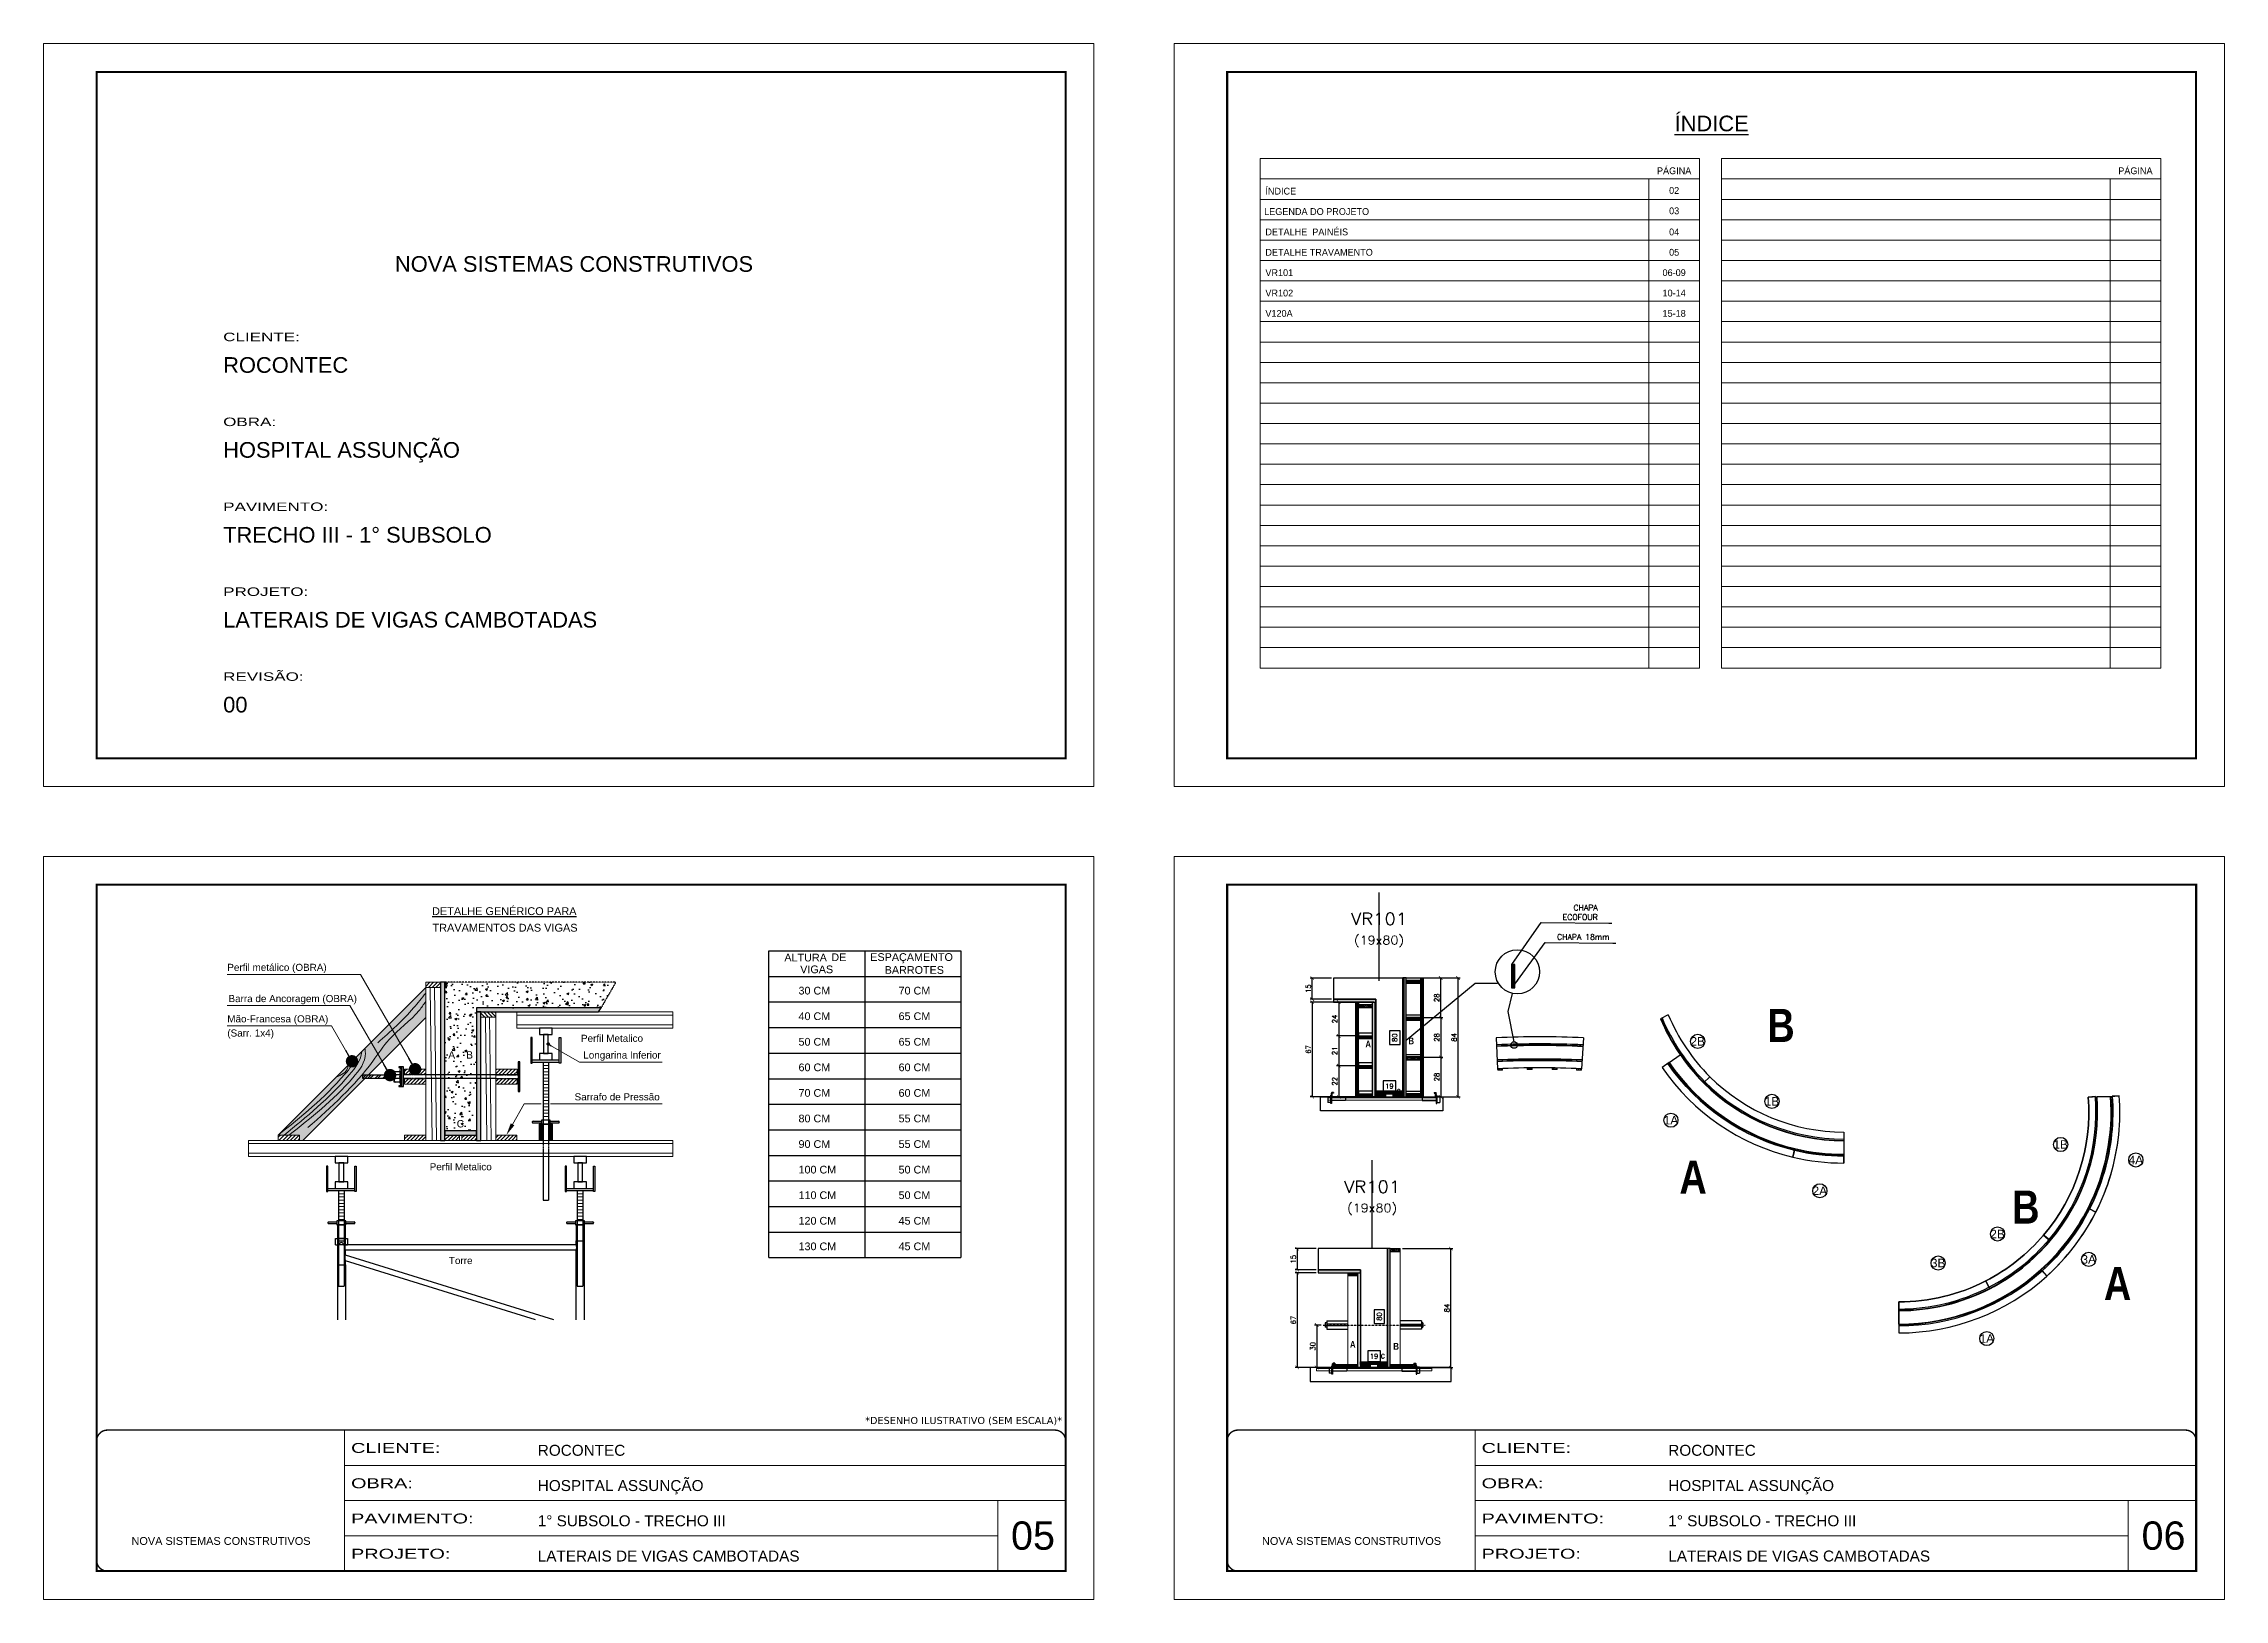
# Model space of a CAD drawing. Extents: x 2582 to 11841, y -26396 to 2611.
# Drawn here: x 2582 to 5665, y 21 to 2220 of the extents above; entities that cross this region are included whole.
import ezdxf
from ezdxf.enums import TextEntityAlignment as Align

# ---------------------------------------------------------------- set-up
doc = ezdxf.new("R2010")
doc.units = 0
for name, pattern in [('CONTINUO', [0]), ('DASHED', [0.75, 0.5, -0.25]), ('HIDDEN', [0.375, 0.25, -0.125])]:
    doc.linetypes.add(name, pattern=pattern)
for name, color, linetype in [('BARRA DE ANCORAGEM', 251, 'Continuous'), ('barrote', 251, 'Continuous'), ('COTA', 241, 'Continuous'), ('Cota Seção (2x)', 4, 'Continuous'), ('detalhes', 4, 'Continuous'), ('GARFOS', 7, 'Continuous'), ('Painéis', 200, 'Continuous'), ('presilha', 1, 'Continuous'), ('Romaneio', 10, 'Continuous'), ('TENSOR', 3, 'Continuous'), ('Texto de Titulo', 7, 'Continuous'), ('Texto Qtd Sarr', 242, 'Continuous')]:
    doc.layers.add(name, color=color, linetype=linetype)
for name, color, linetype, lineweight in [('CARIMBO', 255, 'Continuous', 9), ('CONCRETO', 251, 'Continuous', 25), ('contorno de painel', 7, 'Continuous', 13), ('Demarcação 1', 251, 'Continuous', 9), ('Escoras', 2, 'Continuous', 25), ('Folhas', 255, 'Continuous', 9), ('Forcador', 251, 'Continuous', 25), ('Hachura', 251, 'Continuous', 9), ('Madeira', 126, 'Continuous', 18), ('Perfil Metálico', 224, 'Continuous', 18), ('SARRAFO DE PRESSAO', 251, 'DASHED', 9), ('SCO-___-LAJ', 2, 'Continuous', 0), ('Texto Seção', 7, 'Continuous', 15)]:
    doc.layers.add(name, color=color, linetype=linetype, lineweight=lineweight)
doc.layers.add('Demarcação 2', color=7, linetype='Continuous', lineweight=9, true_color=0xe0e0e0)
doc.styles.add('ARIAL', font='arial.ttf')
doc.styles.add('COTA TECNICA', font='techl___.ttf', dxfattribs={"height": 10})
doc.styles.add('Romans', font='romans.shx')
doc.styles.get("Standard").update_dxf_attribs({"font": 'arial.ttf'})
doc.styles.add('stylellllll', font='verdana.ttf', dxfattribs={"height": 2})
doc.styles.add('TECNICA', font='techb___.ttf', dxfattribs={"height": 10})
doc.styles.add('Tecnologia', font='')
doc.styles.get('Tecnologia').set_extended_font_data('Forgotten Futurist')
doc.dimstyles.new('3x', dxfattribs={"dimtxt": 10, "dimasz": 5, "dimexe": 7, "dimexo": 5, "dimgap": 4, "dimtad": 1, "dimdec": 4, "dimlfac": 0.333333, "dimdsep": 46, "dimtxsty": 'Standard', "dimblk": 'DOT', "dimcen": 0.09, "dimclrd": 1, "dimclre": 1, "dimclrt": 2, "dimadec": 0, "dimazin": 2, "dimtfac": 1, "dimtdec": 4, "dimtmove": 0, "dimatfit": 3, "dimldrblk": 'DOT', "dimfxl": 1, "dimtolj": 1, "dimtzin": 0, "dimlwd": 9, "dimlwe": 9, "dimarcsym": 0})
doc.dimstyles.new('Cota Seção (2x)', dxfattribs={"dimtxt": 7, "dimasz": 5, "dimexe": 3, "dimexo": 3, "dimgap": 2, "dimtad": 3, "dimdec": 1, "dimlfac": 0.5, "dimzin": 12, "dimdsep": 46, "dimtxsty": 'Romans', "dimblk": 'ARCHTICK', "dimcen": 0, "dimclrd": 4, "dimclre": 4, "dimclrt": 1, "dimadec": 1, "dimazin": 3, "dimtfac": 1, "dimtdec": 1, "dimtmove": 0, "dimatfit": 3, "dimldrblk": 'OBLIQUE', "dimfxl": 1, "dimtolj": 1, "dimtzin": 12, "dimarcsym": 0})
doc.dimstyles.new('Cota Seção interna', dxfattribs={"dimtxt": 7, "dimasz": 6, "dimexe": 0.18, "dimexo": 2, "dimgap": -4, "dimtad": 3, "dimdec": 1, "dimlfac": 0.5, "dimzin": 12, "dimdsep": 46, "dimtxsty": 'Romans', "dimblk": 'ARCHTICK', "dimcen": 0.09, "dimse1": 1, "dimse2": 1, "dimsd1": 1, "dimsd2": 1, "dimclrd": 180, "dimclre": 5, "dimclrt": 1, "dimadec": 0, "dimazin": 3, "dimtfac": 1, "dimtdec": 1, "dimtofl": 0, "dimtmove": 0, "dimatfit": 3, "dimldrblk": 'ARCHTICK', "dimfxl": 1, "dimtolj": 1, "dimtzin": 0, "dimarcsym": 0})
doc.dimstyles.new('PAINEL', dxfattribs={"dimtxt": 10, "dimasz": 3, "dimexe": 3, "dimexo": 3, "dimgap": 3, "dimtad": 1, "dimdec": 1, "dimzin": 12, "dimdsep": 46, "dimtxsty": 'COTA TECNICA', "dimblk1": 'OBLIQUE', "dimblk2": 'OBLIQUE', "dimsah": 1, "dimcen": 0.9, "dimclrd": 4, "dimclre": 4, "dimclrt": 240, "dimadec": 1, "dimazin": 3, "dimtfac": 1, "dimtdec": 1, "dimtmove": 0, "dimatfit": 3, "dimfxl": 1, "dimtolj": 1, "dimtzin": 12, "dimarcsym": 0})
pattern_1 = [(45, (-2159.11, 6610.8087), (-2.6516504, 2.6516504), [])]

msp = doc.modelspace()

# ---------------------------------------------------------------- texts
at = {"color": 240, "char_height": 8, "attachment_point": 9, "style": 'Romans'}
for s, insert in [('\\A1;CHAPA  \\PECOFOUR', (4779.15, 981.36)), ('\\A1;CHAPA 18mm', (4795.65, 953.4))]:
    msp.add_mtext(s, dxfattribs=dict(at, insert=insert))
at = {"layer": 'CARIMBO', "style": 'Tecnologia'}
for s, p in [('PÁGINA', (4887.13, 2035.34)), ('PÁGINA', (5539.34, 2035.34)), ('02', (4887.13, 2007.51)), ('03', (4887.13, 1978.72)), ('04', (4887.13, 1948.95)), ('05', (4887.13, 1920.16)), ('06-09', (4887.13, 1891.36)), ('10-14', (4887.13, 1862.57)), ('15-18', (4887.13, 1833.77))]:
    msp.add_text(s, height=9.599, dxfattribs=at).set_placement(p, align=Align.CENTER)
at = {"layer": 'CARIMBO'}
for s, height, style, p in [('ÍNDICE', 9.599, 'Tecnologia', (4309.16, 2006.55)), ('LEGENDA DO PROJETO', 9.5987, 'Tecnologia', (4307.45, 1977.75)), ('DETALHE  PAINÉIS', 9.5987, 'Tecnologia', (4309.16, 1948.95)), ('DETALHE TRAVAMENTO', 9.5987, 'Tecnologia', (4309.16, 1920.16)), ('VR101', 9.599, 'Tecnologia', (4309.16, 1891.36)), ('VR102', 9.599, 'Tecnologia', (4309.16, 1862.57)), ('V120A', 9.599, 'Tecnologia', (4309.16, 1833.77)), ('Perfil metálico (OBRA)', 10, 'ARIAL', (2841.38, 909.41)), ('Barra de Ancoragem (OBRA)', 10, 'ARIAL', (2843.05, 865.29)), ('Mão-Francesa (OBRA)', 10, 'ARIAL', (2841.38, 836.62)), ('Longarina Inferior', 10, 'ARIAL', (3344.7, 785.51)), ('Sarrafo de Pressão', 10, 'ARIAL', (3332.42, 726.4)), ('05', 40, 'ARIAL', (3949.49, 91.39)), ('06', 40, 'ARIAL', (5547.99, 91.39))]:
    msp.add_text(s, height=height, dxfattribs=dict(at, style=style)).set_placement(p)
at = {"layer": 'CARIMBO', "style": 'ARIAL'}
msp.add_text('(Sarr. 1x4)', height=10, dxfattribs=at).set_placement((2841.38, 826.62), align=Align.TOP_LEFT)
for s, p in [('Perfil Metalico', (3385.35, 814.1)), ('Perfil Metalico', (3171.41, 632.6)), ('Torre', (3171.41, 500.07))]:
    msp.add_text(s, height=10, dxfattribs=at).set_placement(p, align=Align.MIDDLE_CENTER)
at = {"layer": 'CARIMBO', "color": 0, "linetype": 'Continuous', "style": 'ARIAL'}
for s, p in [('A', (3158.62, 790.64)), ('B', (3183.91, 790.64)), ('C', (3170.95, 693.39))]:
    msp.add_text(s, height=10.37, dxfattribs=at).set_placement(p, align=Align.MIDDLE_CENTER)
at = {"layer": 'CARIMBO', "style": 'stylellllll'}
msp.add_text('*DESENHO ILUSTRATIVO (SEM ESCALA)*', height=10, dxfattribs=at).set_placement((4021.63, 269.07), align=Align.RIGHT)
at = {"layer": 'detalhes', "style": 'TECNICA'}
for s, height, p in [('B', 46.73, (5018.87, 808.95, 0)), ('A', 9.6, (4450.54, 801.22)), ('B', 9.6, (4511.37, 805.65)), ('c', 9.6, (4494.52, 735.42)), ('A', 46.73, (4894.61, 594.65, 0)), ('B', 46.73, (5365.09, 552.31, 0)), ('A', 46.73, (5494.84, 444.21, 0)), ('A', 9.6, (4428.74, 376.84)), ('B', 9.6, (4490.03, 374.05)), ('c', 9.6, (4472.16, 361.17))]:
    msp.add_text(s, height=height, dxfattribs=at).set_placement(p)
at = {"layer": 'Folhas', "color": 30, "style": 'Tecnologia', "width": 1.5}
for s, p in [('CLIENTE:', (2835.53, 1799.33)), ('OBRA:', (2835.53, 1679.33)), ('PAVIMENTO:', (2835.53, 1559.33)), ('PROJETO:', (2835.53, 1439.33)), ('REVISÃO:', (2835.53, 1319.33))]:
    msp.add_text(s, height=12, dxfattribs=at).set_placement(p)
at = {"layer": 'GARFOS', "color": 2, "ltscale": 1.5}
for s, height, p in [('ALTURA   ', 10.91, (3629.03, 922.81)), ('DE', 10.91, (3695.42, 923.2)), ('ESPAÇAMENTO', 10.9102, (3750.48, 923.51)), ('VIGAS', 10.91, (3651.39, 906.12)), ('BARROTES', 10.91, (3770.89, 905.28)), ('30 CM', 10.91, (3649.03, 876.05)), ('70 CM', 10.91, (3790.5, 876.05)), ('40 CM', 10.91, (3649.03, 839.91)), ('65 CM', 10.91, (3790.5, 839.91)), ('50 CM', 10.91, (3649.03, 803.77)), ('65 CM', 10.91, (3790.5, 803.77)), ('60 CM', 10.91, (3649.03, 767.64)), ('60 CM', 10.91, (3790.5, 767.64)), ('70 CM', 10.91, (3649.03, 731.5)), ('60 CM', 10.91, (3790.5, 731.5)), ('80 CM', 10.91, (3649.03, 695.36)), ('55 CM', 10.91, (3790.5, 695.36)), ('90 CM', 10.91, (3649.03, 659.23)), ('55 CM', 10.91, (3790.5, 659.23)), ('100 CM', 10.91, (3649.03, 623.09)), ('50 CM', 10.91, (3790.5, 623.09)), ('110 CM', 10.91, (3649.03, 586.96)), ('50 CM', 10.91, (3790.5, 586.96)), ('120 CM', 10.91, (3649.03, 550.82)), ('45 CM', 10.91, (3790.5, 550.82)), ('130 CM', 10.91, (3649.03, 514.68)), ('45 CM', 10.91, (3790.5, 514.68))]:
    msp.add_text(s, height=height, dxfattribs=at).set_placement(p)
at = {"layer": 'Romaneio', "color": 0, "linetype": 'Continuous', "ltscale": 5, "style": 'ARIAL'}
for s, height, p in [('%%UÍNDICE', 22.118, (4940.13, 2095.95)), ('%%UDETALHE GENÉRICO PARA', 11.0592, (3232.96, 988.29)), ('TRAVAMENTOS DAS VIGAS', 11.0592, (3234.03, 964.9))]:
    msp.add_text(s, height=height, dxfattribs=at).set_placement(p, align=Align.CENTER)
for s, height, p in [('NOVA SISTEMAS CONSTRUTIVOS', 22.1184, (3078.37, 1897.39)), ('ROCONTEC', 22.118, (2835.53, 1754.62)), ('HOSPITAL ASSUNÇÃO', 22.1184, (2835.53, 1634.62)), ('TRECHO III - 1° SUBSOLO', 22.1184, (2835.53, 1514.62)), ('LATERAIS DE VIGAS CAMBOTADAS', 22.1184, (2835.53, 1394.62)), ('00', 22.118, (2835.53, 1274.62))]:
    msp.add_text(s, height=height, dxfattribs=at).set_placement(p)
at = {"layer": 'Romaneio', "color": 255, "linetype": 'ByBlock', "style": 'ARIAL'}
for s, p in [('2B', (4920.42, 809.85)), ('1B', (5025.4, 724.97)), ('1A', (4882.57, 698.42)), ('1B', (5433.73, 664.09)), ('4A', (5539.94, 642.17)), ('2A', (5093.11, 598.65)), ('2B', (5344.37, 537.61)), ('3B', (5260.39, 496.57)), ('3A', (5473.27, 501.69)), ('1A', (5329.21, 389.84))]:
    msp.add_text(s, height=12, dxfattribs=at).set_placement(p, align=Align.MIDDLE_CENTER)

# ---------------------------------------------------------------- blocks, each defined once
blk = doc.blocks.new('9999999999')
at = {"color": 30, "linetype": 'CONTINUO'}
for p, q in [((98564.6, 34230.2), (98564.6, 34429.4)), ((98564.6, 34379.6), (99584, 34379.6)), ((98564.6, 34329.8), (99488, 34329.8)), ((99584, 34329.8), (99488, 34329.8)), ((99488, 34329.8), (99488, 34230.2)), ((98564.6, 34280), (99488, 34280))]:
    blk.add_line(p, q, dxfattribs=at)
at = {"color": 30, "linetype": 'CONTINUO', "const_width": 2}
blk.add_lwpolyline([(99584, 34230.2), (99584, 34414.4, 0.414214), (99569, 34429.4), (98229, 34429.4, 0.414214), (98214, 34414.4), (98214, 34245.2, 0.414214), (98229, 34230.2), (99584, 34230.2)], format="xyb", dxfattribs=at)
at = {"layer": 'Folhas'}
blk.add_lwpolyline([(98139, 34190.2), (99624, 34190.2), (99624, 35240.2), (98139, 35240.2)], close=True, dxfattribs=at)
at = {"layer": 'Folhas', "color": 30, "const_width": 3}
blk.add_lwpolyline([(98214, 34230.2), (99584, 34230.2), (99584, 35200.2), (98214, 35200.2)], close=True, dxfattribs=at)
at = {"color": 7, "linetype": 'Continuous', "ltscale": 5, "style": 'ARIAL'}
for s, height, p in [('ROCONTEC', 15.48, (98837.7, 34393.1)), ('HOSPITAL ASSUNÇÃO', 15.483, (98837.7, 34343.3)), ('1° SUBSOLO - TRECHO III', 15.483, (98837.7, 34293.5)), ('NOVA SISTEMAS CONSTRUTIVOS', 11.059, (98263.2, 34267.2)), ('LATERAIS DE VIGAS CAMBOTADAS', 15.483, (98837.7, 34243.7))]:
    blk.add_text(s, height=height, dxfattribs=at).set_placement(p)
at = {"layer": 'Folhas', "color": 7, "style": 'Tecnologia', "width": 1.5}
for s, p in [('CLIENTE:', (98573.7, 34397.2)), ('OBRA:', (98573.7, 34347.3)), ('PAVIMENTO:', (98573.7, 34297.5)), ('PROJETO:', (98573.7, 34247.7))]:
    blk.add_text(s, height=14, dxfattribs=at).set_placement(p)
blk = doc.blocks.new('HT20CT')
at = {"layer": 'Forcador'}
for points in [[(-4, 16), (-4, 20), (4, 20), (4, 16)], [(-1.5, 4), (-1.5, 16), (1.5, 16), (1.5, 4)], [(-4, 0), (-4, 4), (4, 4), (4, 0)]]:
    blk.add_lwpolyline(points, close=True, dxfattribs=at)
blk = doc.blocks.new('_Dot')
at = {"color": 0, "linetype": 'ByBlock', "lineweight": -2}
blk.add_line((-0.5, 0), (-1, 0), dxfattribs=at)
at = {"color": 0, "linetype": 'ByBlock', "const_width": 0.5}
blk.add_lwpolyline([(-0.25, 0, 1), (0.25, 0, 1)], format="xyb", close=True, dxfattribs=at)
blk = doc.blocks.new('titulo1')
at = {"layer": 'Defpoints', "color": 252, "linetype": 'HIDDEN', "ltscale": 2}
blk.add_line((0, 0), (0, 125), dxfattribs=at)
at = {"layer": 'Defpoints', "style": 'Romans', "oblique": 15}
blk.add_attdef('FOLHA', text='', height=10, dxfattribs=at).set_placement((0, 15.6), align=Align.MIDDLE_CENTER)
at = {"layer": 'Texto Qtd Sarr', "color": 3, "style": 'Romans', "oblique": 15}
for tag, height, p in [('TITULO', 17, (0, 71.4)), ('SEÇÃO', 12, (0, 41.5))]:
    blk.add_attdef(tag, text='', height=height, dxfattribs=at).set_placement(p, align=Align.MIDDLE_CENTER)
blk = doc.blocks.new('*D13')
at = {"layer": 'Cota Seção (2x)', "color": 180, "lineweight": -2, "transparency": 16777216}
for p, q in [((4499.5, 824.7), (4484.5, 824.7)), ((4484.5, 824.7), (4484.5, 805.3)), ((4484.5, 805.3), (4499.5, 805.3)), ((4499.5, 805.3), (4499.5, 824.7))]:
    blk.add_line(p, q, dxfattribs=at)
at = {"layer": 'Defpoints', "color": 0, "transparency": 16777216}
for p in [(4465.5, 895.4), (4503.5, 895.4), (4465.5, 735.4)]:
    blk.add_point(p, dxfattribs=at)
at = {"layer": 'Cota Seção (2x)', "color": 1, "transparency": 16777216, "insert": (4492, 815), "char_height": 7, "attachment_point": 5, "rotation": 90, "style": 'Romans'}
blk.add_mtext('\\A1;80', dxfattribs=at)
blk = doc.blocks.new('_ArchTick')
at = {"color": 0, "linetype": 'ByBlock', "const_width": 0.15}
blk.add_lwpolyline([(-0.5, -0.5), (0.5, 0.5)], dxfattribs=at)
blk = doc.blocks.new('PRESILHA METÁLICA 1')
at = {"layer": 'presilha'}
for p, q in [((0, 13), (6, 13)), ((0, 13), (0, 0)), ((6, 0), (0, 0)), ((6, 15.5), (7.5, 15.5)), ((6, -2.5), (6, 15.5)), ((6, 13), (6, 0)), ((7.5, 10.6), (7.5, 19.9)), ((7.5, 15.5), (7.5, -2.5)), ((37.5, 4.1), (7.5, 4.1)), ((12, 21), (8.6, 21)), ((9, 11.6), (9, 18.9)), ((12, 19.5), (9.6, 19.5)), ((37.5, 11), (9.6, 11)), ((12, 21), (12, 19.5)), ((37.5, 11), (37.5, 4.1)), ((7.5, -2.5), (6, -2.5))]:
    blk.add_line(p, q, dxfattribs=at)
for centre, radius, start, end in [((8.6, 19.9), 1.14, 90, 180), ((9.6, 18.9), 0.57, 90, 180), ((9.6, 11.6), 0.57, 180, 270)]:
    blk.add_arc(centre, radius, start, end, dxfattribs=at)
blk = doc.blocks.new('*D14')
at = {"layer": 'Cota Seção (2x)', "color": 180, "lineweight": -2, "transparency": 16777216}
for p, q in [((4493.5, 754), (4475.5, 754)), ((4475.5, 754), (4475.5, 739)), ((4493.5, 739), (4493.5, 754)), ((4475.5, 739), (4493.5, 739))]:
    blk.add_line(p, q, dxfattribs=at)
at = {"layer": 'Defpoints', "color": 0, "transparency": 16777216}
for p in [(4465.5, 735), (4465.5, 731.4), (4503.5, 731.4)]:
    blk.add_point(p, dxfattribs=at)
at = {"layer": 'Cota Seção (2x)', "color": 1, "transparency": 16777216, "insert": (4484.5, 746.5), "char_height": 7, "attachment_point": 5, "style": 'Romans'}
blk.add_mtext('\\A1;19', dxfattribs=at)
blk = doc.blocks.new('*D15')
at = {"layer": 'COTA', "color": 4, "lineweight": -2, "transparency": 16777216}
for p, q in [((4524.5, 899.4), (4584.5, 899.4)), ((4581.5, 899.4), (4581.5, 731.4)), ((4524.5, 731.4), (4584.5, 731.4))]:
    blk.add_line(p, q, dxfattribs=at)
at = {"layer": 'Defpoints', "color": 0, "transparency": 16777216}
for p in [(4521.5, 899.4), (4521.5, 731.4), (4581.5, 731.4)]:
    blk.add_point(p, dxfattribs=at)
at = {"layer": 'COTA', "color": 4, "lineweight": -2, "transparency": 16777216, "xscale": 5, "yscale": 5, "zscale": 5}
for p, rotation in [((4581.5, 899.4), 90), ((4581.5, 731.4), 270)]:
    blk.add_blockref('_ArchTick', p, dxfattribs=dict(at, rotation=rotation))
at = {"layer": 'COTA', "color": 1, "transparency": 16777216, "insert": (4576, 815.4), "char_height": 7, "attachment_point": 5, "rotation": 90, "style": 'Romans'}
blk.add_mtext('\\A1;84', dxfattribs=at)
blk = doc.blocks.new('_Oblique')
at = {"color": 0, "linetype": 'ByBlock', "lineweight": -2}
blk.add_line((-0.5, -0.5), (0.5, 0.5), dxfattribs=at)
blk = doc.blocks.new('*D16')
at = {"layer": 'COTA', "color": 4, "lineweight": -2, "transparency": 16777216}
for p, q in [((4531.3, 899.4), (4560, 899.4)), ((4557, 843.4), (4557, 899.4)), ((4531.3, 843.4), (4560, 843.4))]:
    blk.add_line(p, q, dxfattribs=at)
at = {"layer": 'Defpoints', "color": 0, "transparency": 16777216}
for p in [(4528.3, 899.4), (4557, 899.4), (4528.3, 843.4)]:
    blk.add_point(p, dxfattribs=at)
at = {"layer": 'COTA', "color": 4, "lineweight": -2, "transparency": 16777216, "xscale": 5, "yscale": 5, "zscale": 5}
for p, rotation in [((4557, 899.4), 90), ((4557, 843.4), 270)]:
    blk.add_blockref('_ArchTick', p, dxfattribs=dict(at, rotation=rotation))
at = {"layer": 'COTA', "color": 1, "transparency": 16777216, "insert": (4551.5, 871.4), "char_height": 7, "attachment_point": 5, "rotation": 90, "style": 'Romans'}
blk.add_mtext('\\A1;28', dxfattribs=at)
blk = doc.blocks.new('*D108')
at = {"layer": 'COTA', "color": 4, "lineweight": -2, "transparency": 16777216}
for p, q in [((4437.7, 865.4), (4409.8, 865.4)), ((4412.8, 865.4), (4412.8, 817.4)), ((4437.7, 817.4), (4409.8, 817.4))]:
    blk.add_line(p, q, dxfattribs=at)
at = {"layer": 'Defpoints', "color": 0, "transparency": 16777216}
for p in [(4440.7, 865.4), (4412.8, 817.4), (4440.7, 817.4)]:
    blk.add_point(p, dxfattribs=at)
at = {"layer": 'COTA', "color": 4, "lineweight": -2, "transparency": 16777216, "xscale": 5, "yscale": 5, "zscale": 5}
for p, rotation in [((4412.8, 865.4), 90), ((4412.8, 817.4), 270)]:
    blk.add_blockref('_ArchTick', p, dxfattribs=dict(at, rotation=rotation))
at = {"layer": 'COTA', "color": 1, "transparency": 16777216, "insert": (4407.3, 841.4), "char_height": 7, "attachment_point": 5, "rotation": 90, "style": 'Romans'}
blk.add_mtext('\\A1;24', dxfattribs=at)
blk = doc.blocks.new('*D17')
at = {"layer": 'COTA', "color": 4, "lineweight": -2, "transparency": 16777216}
for p, q in [((4437.7, 817.4), (4409.8, 817.4)), ((4412.8, 817.4), (4412.8, 775.4)), ((4437.7, 775.4), (4409.8, 775.4))]:
    blk.add_line(p, q, dxfattribs=at)
at = {"layer": 'Defpoints', "color": 0, "transparency": 16777216}
for p in [(4440.7, 817.4), (4412.8, 775.4), (4440.7, 775.4)]:
    blk.add_point(p, dxfattribs=at)
at = {"layer": 'COTA', "color": 4, "lineweight": -2, "transparency": 16777216, "xscale": 5, "yscale": 5, "zscale": 5}
for p, rotation in [((4412.8, 817.4), 90), ((4412.8, 775.4), 270)]:
    blk.add_blockref('_ArchTick', p, dxfattribs=dict(at, rotation=rotation))
at = {"layer": 'COTA', "color": 1, "transparency": 16777216, "insert": (4407.3, 796.4), "char_height": 7, "attachment_point": 5, "rotation": 90, "style": 'Romans'}
blk.add_mtext('\\A1;21', dxfattribs=at)
blk = doc.blocks.new('*D109')
at = {"layer": 'COTA', "color": 4, "lineweight": -2, "transparency": 16777216}
for p, q in [((4437.7, 775.4), (4409.8, 775.4)), ((4412.8, 775.4), (4412.8, 731.4)), ((4437.7, 731.4), (4409.8, 731.4))]:
    blk.add_line(p, q, dxfattribs=at)
at = {"layer": 'Defpoints', "color": 0, "transparency": 16777216}
for p in [(4440.7, 775.4), (4412.8, 731.4), (4440.7, 731.4)]:
    blk.add_point(p, dxfattribs=at)
at = {"layer": 'COTA', "color": 4, "lineweight": -2, "transparency": 16777216, "xscale": 5, "yscale": 5, "zscale": 5}
for p, rotation in [((4412.8, 775.4), 90), ((4412.8, 731.4), 270)]:
    blk.add_blockref('_ArchTick', p, dxfattribs=dict(at, rotation=rotation))
at = {"layer": 'COTA', "color": 1, "transparency": 16777216, "insert": (4407.3, 753.4), "char_height": 7, "attachment_point": 5, "rotation": 90, "style": 'Romans'}
blk.add_mtext('\\A1;22', dxfattribs=at)
blk = doc.blocks.new('*D110')
at = {"layer": 'COTA', "color": 4, "lineweight": -2, "transparency": 16777216}
for p, q in [((4531.3, 843.4), (4560, 843.4)), ((4557, 843.4), (4557, 787.4)), ((4531.3, 787.4), (4560, 787.4))]:
    blk.add_line(p, q, dxfattribs=at)
at = {"layer": 'Defpoints', "color": 0, "transparency": 16777216}
for p in [(4528.3, 843.4), (4528.3, 787.4), (4557, 787.4)]:
    blk.add_point(p, dxfattribs=at)
at = {"layer": 'COTA', "color": 4, "lineweight": -2, "transparency": 16777216, "xscale": 5, "yscale": 5, "zscale": 5}
for p, rotation in [((4557, 843.4), 90), ((4557, 787.4), 270)]:
    blk.add_blockref('_ArchTick', p, dxfattribs=dict(at, rotation=rotation))
at = {"layer": 'COTA', "color": 1, "transparency": 16777216, "insert": (4551.5, 815.4), "char_height": 7, "attachment_point": 5, "rotation": 90, "style": 'Romans'}
blk.add_mtext('\\A1;28', dxfattribs=at)
blk = doc.blocks.new('*D111')
at = {"layer": 'COTA', "color": 4, "lineweight": -2, "transparency": 16777216}
for p, q in [((4531.3, 787.4), (4560, 787.4)), ((4557, 787.4), (4557, 731.4)), ((4531.3, 731.4), (4560, 731.4))]:
    blk.add_line(p, q, dxfattribs=at)
at = {"layer": 'Defpoints', "color": 0, "transparency": 16777216}
for p in [(4528.3, 787.4), (4528.3, 731.4), (4557, 731.4)]:
    blk.add_point(p, dxfattribs=at)
at = {"layer": 'COTA', "color": 4, "lineweight": -2, "transparency": 16777216, "xscale": 5, "yscale": 5, "zscale": 5}
for p, rotation in [((4557, 787.4), 90), ((4557, 731.4), 270)]:
    blk.add_blockref('_ArchTick', p, dxfattribs=dict(at, rotation=rotation))
at = {"layer": 'COTA', "color": 1, "transparency": 16777216, "insert": (4551.5, 759.4), "char_height": 7, "attachment_point": 5, "rotation": 90, "style": 'Romans'}
blk.add_mtext('\\A1;28', dxfattribs=at)
blk = doc.blocks.new('*D18')
at = {"layer": 'COTA', "color": 4, "lineweight": -2, "transparency": 16777216}
for p, q in [((4380.8, 516.9), (4351.2, 516.9)), ((4354.2, 516.9), (4354.2, 486.9)), ((4380.8, 486.9), (4351.2, 486.9))]:
    blk.add_line(p, q, dxfattribs=at)
at = {"layer": 'Defpoints', "color": 0, "transparency": 16777216}
for p in [(4383.8, 516.9), (4354.2, 486.9), (4383.8, 486.9)]:
    blk.add_point(p, dxfattribs=at)
at = {"layer": 'COTA', "color": 4, "lineweight": -2, "transparency": 16777216, "xscale": 5, "yscale": 5, "zscale": 5}
for p, rotation in [((4354.2, 516.9), 90), ((4354.2, 486.9), 270)]:
    blk.add_blockref('_ArchTick', p, dxfattribs=dict(at, rotation=rotation))
at = {"layer": 'COTA', "color": 1, "transparency": 16777216, "insert": (4348.7, 501.9), "char_height": 7, "attachment_point": 5, "rotation": 90, "style": 'Romans'}
blk.add_mtext('\\A1;15', dxfattribs=at)
blk = doc.blocks.new('*D19')
at = {"layer": 'COTA', "color": 4, "lineweight": -2, "transparency": 16777216}
for p, q in [((4502.8, 516.9), (4574.3, 516.9)), ((4571.3, 348.9), (4571.3, 516.9)), ((4522.8, 348.9), (4574.3, 348.9))]:
    blk.add_line(p, q, dxfattribs=at)
at = {"layer": 'Defpoints', "color": 0, "transparency": 16777216}
for p in [(4499.8, 516.9), (4571.3, 516.9), (4519.8, 348.9)]:
    blk.add_point(p, dxfattribs=at)
at = {"layer": 'COTA', "color": 4, "lineweight": -2, "transparency": 16777216, "xscale": 5, "yscale": 5, "zscale": 5}
for p, rotation in [((4571.3, 516.9), 90), ((4571.3, 348.9), 270)]:
    blk.add_blockref('_ArchTick', p, dxfattribs=dict(at, rotation=rotation))
at = {"layer": 'COTA', "color": 1, "transparency": 16777216, "insert": (4565.8, 432.9), "char_height": 7, "attachment_point": 5, "rotation": 90, "style": 'Romans'}
blk.add_mtext('\\A1;84', dxfattribs=at)
blk = doc.blocks.new('*D20')
at = {"layer": 'Cota Seção (2x)', "color": 180, "lineweight": -2, "transparency": 16777216}
for p, q in [((4477.8, 430.6), (4462.8, 430.6)), ((4462.8, 430.6), (4462.8, 411.2)), ((4462.8, 411.2), (4477.8, 411.2)), ((4477.8, 411.2), (4477.8, 430.6))]:
    blk.add_line(p, q, dxfattribs=at)
at = {"layer": 'Defpoints', "color": 0, "transparency": 16777216}
for p in [(4481.8, 516.9), (4481.8, 516.9), (4481.8, 356.9)]:
    blk.add_point(p, dxfattribs=at)
at = {"layer": 'Cota Seção (2x)', "color": 1, "transparency": 16777216, "insert": (4470.3, 420.9), "char_height": 7, "attachment_point": 5, "rotation": 90, "style": 'Romans'}
blk.add_mtext('\\A1;80', dxfattribs=at)
blk = doc.blocks.new('*D21')
at = {"layer": 'Cota Seção (2x)', "color": 180, "lineweight": -2, "transparency": 16777216}
for p, q in [((4471.8, 372.3), (4453.8, 372.3)), ((4453.8, 372.3), (4453.8, 357.3)), ((4471.8, 357.3), (4471.8, 372.3)), ((4453.8, 357.3), (4471.8, 357.3))]:
    blk.add_line(p, q, dxfattribs=at)
at = {"layer": 'Defpoints', "color": 0, "transparency": 16777216}
for p in [(4443.8, 353.3), (4481.8, 353.3), (4481.8, 353.3)]:
    blk.add_point(p, dxfattribs=at)
at = {"layer": 'Cota Seção (2x)', "color": 1, "transparency": 16777216, "insert": (4462.8, 364.8), "char_height": 7, "attachment_point": 5, "style": 'Romans'}
blk.add_mtext('\\A1;19', dxfattribs=at)
blk = doc.blocks.new('*D22')
at = {"layer": 'COTA', "color": 4, "lineweight": -2, "transparency": 16777216}
for p, q in [((4380.8, 482.9), (4351.2, 482.9)), ((4354.2, 482.9), (4354.2, 348.9)), ((4380.8, 348.9), (4351.2, 348.9))]:
    blk.add_line(p, q, dxfattribs=at)
at = {"layer": 'Defpoints', "color": 0, "transparency": 16777216}
for p in [(4383.8, 482.9), (4354.2, 348.9), (4383.8, 348.9)]:
    blk.add_point(p, dxfattribs=at)
at = {"layer": 'COTA', "color": 4, "lineweight": -2, "transparency": 16777216, "xscale": 5, "yscale": 5, "zscale": 5}
for p, rotation in [((4354.2, 482.9), 90), ((4354.2, 348.9), 270)]:
    blk.add_blockref('_ArchTick', p, dxfattribs=dict(at, rotation=rotation))
at = {"layer": 'COTA', "color": 1, "transparency": 16777216, "insert": (4348.7, 415.9), "char_height": 7, "attachment_point": 5, "rotation": 90, "style": 'Romans'}
blk.add_mtext('\\A1;67', dxfattribs=at)
blk = doc.blocks.new('*D168')
at = {"layer": 'COTA', "color": 4, "lineweight": -2, "transparency": 16777216}
for p, q in [((4387.8, 408.9), (4378.7, 408.9)), ((4381.7, 408.9), (4381.7, 348.9)), ((4402.8, 348.9), (4378.7, 348.9))]:
    blk.add_line(p, q, dxfattribs=at)
at = {"layer": 'Defpoints', "color": 0, "transparency": 16777216}
for p in [(4390.8, 408.9), (4381.7, 348.9), (4405.8, 348.9)]:
    blk.add_point(p, dxfattribs=at)
at = {"layer": 'COTA', "color": 4, "lineweight": -2, "transparency": 16777216, "xscale": 5, "yscale": 5, "zscale": 5}
for p, rotation in [((4381.7, 408.9), 90), ((4381.7, 348.9), 270)]:
    blk.add_blockref('_ArchTick', p, dxfattribs=dict(at, rotation=rotation))
at = {"layer": 'COTA', "color": 1, "transparency": 16777216, "insert": (4376.2, 378.9), "char_height": 7, "attachment_point": 5, "rotation": 90, "style": 'Romans'}
blk.add_mtext('\\A1;30', dxfattribs=at)
blk = doc.blocks.new('*D252')
at = {"layer": 'COTA', "color": 4, "lineweight": -2, "transparency": 16777216}
blk.add_line((4462.5, 865.4), (4372.4, 865.4), dxfattribs=at)
at = {"layer": 'COTA', "color": 4, "linetype": 'ByBlock', "lineweight": -2, "transparency": 16777216}
for p, q in [((4375.4, 865.4), (4375.4, 731.4)), ((4462.5, 731.4), (4372.4, 731.4))]:
    blk.add_line(p, q, dxfattribs=at)
at = {"layer": 'Defpoints', "color": 0, "linetype": 'ByBlock', "transparency": 16777216}
for p in [(4465.5, 865.4), (4375.4, 731.4), (4465.5, 731.4)]:
    blk.add_point(p, dxfattribs=at)
at = {"layer": 'COTA', "color": 4, "linetype": 'ByBlock', "lineweight": -2, "transparency": 16777216, "xscale": 5, "yscale": 5, "zscale": 5}
for p, rotation in [((4375.4, 865.4), 90), ((4375.4, 731.4), 270)]:
    blk.add_blockref('_ArchTick', p, dxfattribs=dict(at, rotation=rotation))
at = {"layer": 'COTA', "color": 1, "linetype": 'ByBlock', "transparency": 16777216, "insert": (4369.9, 798.4), "char_height": 7, "attachment_point": 5, "rotation": 90, "style": 'Romans'}
blk.add_mtext('\\A1;67', dxfattribs=at)
blk = doc.blocks.new('*D253')
at = {"layer": 'COTA', "color": 4, "linetype": 'ByBlock', "lineweight": -2, "transparency": 16777216}
for p, q in [((4402.5, 899.2), (4372.4, 899.2)), ((4375.4, 869.3), (4375.4, 899.2))]:
    blk.add_line(p, q, dxfattribs=at)
at = {"layer": 'COTA', "color": 4, "lineweight": -2, "transparency": 16777216}
blk.add_line((4402.5, 869.3), (4372.4, 869.3), dxfattribs=at)
at = {"layer": 'Defpoints', "color": 0, "linetype": 'ByBlock', "transparency": 16777216}
for p in [(4375.4, 899.2), (4405.5, 899.2), (4405.5, 869.3)]:
    blk.add_point(p, dxfattribs=at)
at = {"layer": 'COTA', "color": 4, "linetype": 'ByBlock', "lineweight": -2, "transparency": 16777216, "xscale": 5, "yscale": 5, "zscale": 5}
for p, rotation in [((4375.4, 899.2), 90), ((4375.4, 869.3), 270)]:
    blk.add_blockref('_ArchTick', p, dxfattribs=dict(at, rotation=rotation))
at = {"layer": 'COTA', "color": 1, "linetype": 'ByBlock', "transparency": 16777216, "insert": (4369.9, 884.3), "char_height": 7, "attachment_point": 5, "rotation": 90, "style": 'Romans'}
blk.add_mtext('\\A1;15', dxfattribs=at)

# ---------------------------------------------------------------- dimensions: what is measured, and where the dimension line sits
at = {"layer": 'COTA', "linetype": 'ByBlock'}
for base, p1, p2, picture, middle in [((4375.350915, 899.217943), (4405.537687, 869.317942), (4405.537688, 899.217943), '*D253', (4369.850915, 884.267943)), ((4375.35, 731.41), (4465.54, 865.42), (4465.54, 731.41), '*D252', (4369.85, 798.42))]:
    dim = msp.add_linear_dim(base=base, p1=p1, p2=p2, angle=90, dimstyle='Cota Seção (2x)', dxfattribs=at)
    dim.commit()
    dim.dimension.update_dxf_attribs({"geometry": picture, "text_midpoint": middle})
at = {"layer": 'COTA'}
for base, p1, p2, picture, middle in [((4581.51, 731.41), (4521.54, 899.41), (4521.54, 731.41), '*D15', (4576.01, 815.41)), ((4557, 899.41), (4528.34, 843.36), (4528.34, 899.41), '*D16', (4551.5, 871.38)), ((4412.82, 817.41), (4440.74, 865.41), (4440.74, 817.41), '*D108', (4407.32, 841.41)), ((4557, 787.42), (4528.34, 843.36), (4528.34, 787.42), '*D110', (4551.5, 815.39)), ((4412.82, 775.41), (4440.74, 817.41), (4440.74, 775.41), '*D17', (4407.32, 796.41)), ((4412.82, 731.41), (4440.74, 775.41), (4440.74, 731.41), '*D109', (4407.32, 753.41)), ((4557, 731.41), (4528.34, 787.42), (4528.34, 731.41), '*D111', (4551.5, 759.42)), ((4354.17, 486.9), (4383.82, 516.9), (4383.82, 486.9), '*D18', (4348.67, 501.9)), ((4571.3, 516.9), (4519.82, 348.9), (4499.81, 516.9), '*D19', (4565.8, 432.9)), ((4354.17, 348.9), (4383.82, 482.9), (4383.82, 348.9), '*D22', (4348.67, 415.9)), ((4381.75, 348.9), (4390.82, 408.93), (4405.82, 348.9), '*D168', (4376.25, 378.91))]:
    dim = msp.add_linear_dim(base=base, p1=p1, p2=p2, angle=90, dimstyle='Cota Seção (2x)', dxfattribs=at)
    dim.commit()
    dim.dimension.update_dxf_attribs({"geometry": picture, "text_midpoint": middle})
at = {"layer": 'Cota Seção (2x)'}
for base, p1, p2, angle, picture, middle in [((4503.54, 895.41), (4465.54, 735.41), (4465.54, 895.41), 90, '*D13', (4503.54, 815.01)), ((4465.54, 735.01), (4503.54, 731.41), (4465.54, 731.41), 180, '*D14', (4484.54, 735.01)), ((4481.82, 516.9), (4481.82, 356.9), (4481.81, 516.9), 90, '*D20', (4481.82, 420.9))]:
    dim = msp.add_linear_dim(base=base, p1=p1, p2=p2, angle=angle, dimstyle='Cota Seção interna', dxfattribs=at)
    dim.commit()
    dim.dimension.update_dxf_attribs({"geometry": picture, "text_midpoint": middle, "dimtype": 160})
dim = msp.add_linear_dim(base=(4481.82, 353.3), p1=(4443.82, 353.3), p2=(4481.82, 353.3), dimstyle='Cota Seção interna', dxfattribs=at)
dim.commit()
dim.dimension.update_dxf_attribs({"geometry": '*D21', "text_midpoint": (4462.82, 364.8)})

# ---------------------------------------------------------------- hatches: boundary and pattern name
at = {"layer": 'COTA', "linetype": 'DASHED', "ltscale": 0.3}
h = msp.add_hatch(dxfattribs=at)
h.set_pattern_fill('AR-CONC', color=256, scale=4, style=0)
h.set_pattern_definition([(50, (-45518.104, -7059.533), (28.690407, -2.510085), [3, -33]), (355, (-45518.104, -7059.533), (-5.550053, 30.087685), [2.4, -26.4]), (100.4514, (-45515.714, -7059.742), (23.140375, 27.577582), [2.549608, -28.045684]), (46.1842, (-45518.104, -7051.533), (42.689642, -6.62076), [4.5, -49.5]), (96.6356, (-45514.547, -7052.084), (37.386508, 38.964715), [3.82441, -42.06852]), (351.1842, (-45518.104, -7051.533), (37.386478, 38.964744), [3.6, -39.6]), (21, (-45514.104, -7053.533), (23.876282, -16.104756), [3, -33]), (326, (-45514.104, -7053.533), (9.732613, 29.006002), [2.4, -26.4]), (71.4514, (-45512.115, -7054.875), (33.608905, 12.90122), [2.549608, -28.045684]), (37.5, (-45518.104, -7059.533), (0.4863942, 13.3157542), [0, -26.08, 0, -26.8, 0, -26.5]), (7.5, (-45518.104, -7059.533), (10.5227815, 15.7764685), [0, -15.28, 0, -25.48, 0, -10.1]), (327.5, (-45527.024, -7059.533), (21.3528974, -0.9021949), [0, -10, 0, -31.2, 0, -41.4]), (317.5, (-45531.024, -7059.533), (23.327447, 4.004199), [0, -13, 0, -20.72, 0, -29.4])])
h.paths.add_polyline_path([(3148.91, 893.39), (3148.91, 683.39), (3193.91, 683.39), (3193.91, 857.39), (3369.91, 857.39), (3390.69, 893.39)])
h.paths.add_polyline_path([(3176.49, 782.87), (3191.33, 782.87), (3191.33, 798.42), (3176.49, 798.42)], flags=24)
h.paths.add_polyline_path([(3151.18, 782.87), (3166.07, 782.87), (3166.07, 798.42), (3151.18, 798.42)], flags=24)
h.paths.add_polyline_path([(3163.04, 685.35), (3178.86, 685.35), (3178.86, 701.44), (3163.04, 701.44)], flags=24)
at = {"layer": 'Demarcação 1'}
for points in [[(3148.91, 893.39), (3142.91, 893.39), (3142.91, 669.89), (3148.91, 669.89)], [(3369.91, 857.39), (3193.91, 857.39), (3193.91, 851.39), (3366.44, 851.39)], [(3199.91, 851.39), (3193.91, 851.39), (3193.91, 669.89), (3199.91, 669.89)], [(3193.91, 683.39), (3148.91, 683.39), (3148.91, 677.39), (3193.91, 677.39)]]:
    msp.add_hatch(color=256, dxfattribs=at).paths.add_polyline_path(points)
at = {"layer": 'Demarcação 2'}
msp.add_hatch(color=256, dxfattribs=at).paths.add_polyline_path([(3121.91, 843.47), (3121.91, 885.89), (2913.43, 677.41), (2943.5, 677.41), (2943.5, 669.89), (2948.34, 669.89), (3036.13, 757.68), (3032.46, 757.68), (3032.46, 762.1), (3040.55, 762.1)])
at = {"layer": 'Hachura'}
h = msp.add_hatch(color=256, dxfattribs=at)
h.dxf.hatch_style = 1
h.paths.add_polyline_path([(4508.34, 899.41), (4504.74, 899.41), (4504.74, 731.41), (4508.34, 731.41)])
h = msp.add_hatch(dxfattribs=at)
h.set_pattern_fill('ANSI31', color=256, scale=0.5, angle=270, style=0)
h.set_pattern_definition([(315, (27426.56, -7338.2307), (1.12253202, 1.12253202), [])])
h.paths.add_polyline_path([(4528.34, 891.41), (4528.34, 895.81), (4508.34, 895.81), (4508.34, 891.41)])
h = msp.add_hatch(dxfattribs=at)
h.set_pattern_fill('ANSI31', color=256, scale=0.5, angle=180, style=0)
h.set_pattern_definition([(225, (-3701.304, -22090.405), (1.12253202, -1.12253202), [])])
h.paths.add_polyline_path([(4528.34, 899.41), (4532.74, 899.41), (4532.74, 731.41), (4528.34, 731.41)])
h = msp.add_hatch(color=256, dxfattribs=at)
h.dxf.hatch_style = 1
h.paths.add_polyline_path([(4662.01, 918.59), (4658.41, 918.59), (4658.41, 885.28), (4662.01, 885.28)])
h = msp.add_hatch(dxfattribs=at)
h.set_pattern_fill('ANSI31', color=256, scale=30, style=0)
h.set_pattern_definition(pattern_1)
h.paths.add_polyline_path([(3121.91, 893.39), (3142.91, 893.39), (3142.91, 885.89), (3121.91, 885.89)])
h = msp.add_hatch(color=256, dxfattribs=at)
h.dxf.hatch_style = 1
h.paths.add_polyline_path([(4465.54, 865.42), (4465.54, 869.42), (4405.54, 869.42), (4405.54, 865.42)])
h = msp.add_hatch(dxfattribs=at)
h.set_pattern_fill('ANSI31', color=256, scale=0.5, angle=180, style=0)
h.set_pattern_definition([(225, (-3793.304, -22114.405), (1.12253202, -1.12253202), [])])
h.paths.add_polyline_path([(4436.34, 865.41), (4440.74, 865.41), (4440.74, 731.41), (4436.34, 731.41)])
h = msp.add_hatch(color=256, dxfattribs=at)
h.dxf.hatch_style = 1
h.paths.add_polyline_path([(4460.74, 865.41), (4464.34, 865.41), (4464.34, 731.41), (4460.74, 731.41)])
h = msp.add_hatch(dxfattribs=at)
h.set_pattern_fill('ANSI31', color=256, scale=30, style=0)
h.set_pattern_definition([(135, (10682.801, 5166.5038), (2.6516504, 2.6516504), [])])
h.paths.add_polyline_path([(3199.91, 851.39), (3220.91, 851.39), (3220.91, 843.89), (3199.91, 843.89)])
h = msp.add_hatch(dxfattribs=at)
h.set_pattern_fill('ANSI31', color=256, scale=0.5, angle=270, style=0)
h.set_pattern_definition([(315, (27426.5579, -7372.2307), (1.12253202, 1.12253202), [])])
h.paths.add_polyline_path([(4440.74, 857.41), (4440.74, 861.81), (4460.74, 861.81), (4460.74, 857.41)])
h = msp.add_hatch(dxfattribs=at)
h.set_pattern_fill('ANSI31', color=256, scale=0.5, angle=270, style=0)
h.set_pattern_definition([(315, (27426.56, -7390.2868), (1.12253202, 1.12253202), [])])
h.paths.add_polyline_path([(4528.34, 839.36), (4528.34, 843.76), (4508.34, 843.76), (4508.34, 839.36)])
h = msp.add_hatch(dxfattribs=at)
h.set_pattern_fill('ANSI31', color=256, scale=0.5, angle=270, style=0)
h.set_pattern_definition([(315, (27426.5579, -7416.2307), (1.12253202, 1.12253202), [])])
h.paths.add_polyline_path([(4440.74, 813.41), (4440.74, 817.81), (4460.74, 817.81), (4460.74, 813.41)])
h = msp.add_hatch(dxfattribs=at)
h.set_pattern_fill('ANSI31', color=256, scale=0.5, angle=270, style=0)
h.set_pattern_definition([(315, (27426.5579, -7458.2307), (1.12253202, 1.12253202), [])])
h.paths.add_polyline_path([(4440.74, 771.41), (4440.74, 775.81), (4460.74, 775.81), (4460.74, 771.41)])
h = msp.add_hatch(dxfattribs=at)
h.set_pattern_fill('ANSI31', color=256, scale=0.5, angle=270, style=0)
h.set_pattern_definition([(315, (27494.1579, -7446.22), (1.12253202, 1.12253202), [])])
h.paths.add_polyline_path([(4508.34, 783.42), (4508.34, 787.82), (4528.34, 787.82), (4528.34, 783.42)])
h = msp.add_hatch(dxfattribs=at)
h.set_pattern_fill('ANSI31', color=256, scale=0.5, angle=272.38636, style=0)
h.set_pattern_definition([(317.38636, (27946.2009, -6496.4919), (1.07481877, 1.16829828), [])])
h.paths.add_polyline_path([(4637.65, 768.94), (4637.56, 771.13), (4644.55, 771.43), (4644.65, 769.23)])
h = msp.add_hatch(dxfattribs=at)
h.set_pattern_fill('ANSI31', color=256, scale=0.5, angle=270.60213, style=0)
h.set_pattern_definition([(315.60213, (27750.3974, -7217.5018), (1.11067338, 1.13426667), [])])
h.paths.add_polyline_path([(4679.36, 770.13), (4679.34, 772.33), (4686.34, 772.4), (4686.36, 770.2)])
h = msp.add_hatch(dxfattribs=at)
h.set_pattern_fill('ANSI31', color=256, scale=0.5, angle=269.09011, style=0)
h.set_pattern_definition([(314.0901065, (27566.9694, -7823.4945), (1.14021624, 1.10456469), [])])
h.paths.add_polyline_path([(4714.74, 770.13), (4714.77, 772.33), (4721.77, 772.21), (4721.74, 770.01)])
h = msp.add_hatch(dxfattribs=at)
h.set_pattern_fill('ANSI31', color=256, scale=0.5, angle=267.47985, style=0)
h.set_pattern_definition([(312.479846, (27350.8124, -8463.1451), (1.17080495, 1.07208769), [])])
h.paths.add_polyline_path([(4749.09, 769.24), (4749.19, 771.44), (4756.18, 771.13), (4756.08, 768.94)])
h = msp.add_hatch(dxfattribs=at)
h.set_pattern_fill('ANSI32', color=256, scale=20, angle=90, style=0)
h.set_pattern_definition([(45, (11688.983, -8214.4354), (5.303301, -5.303301), []), (45, (11688.983, -8210.9), (5.303301, -5.303301), [])])
h.paths.add_polyline_path([(3032.46, 757.68), (3032.46, 762.1), (3077.46, 762.1), (3077.46, 757.68)])
h = msp.add_hatch(dxfattribs=at)
h.set_pattern_fill('ANSI31', color=256, scale=30, style=0)
h.set_pattern_definition(pattern_1)
h.paths.add_polyline_path([(3121.91, 762.9), (3121.91, 770.42), (3091.84, 770.42), (3091.84, 762.9)])
h = msp.add_hatch(dxfattribs=at)
h.set_pattern_fill('ANSI31', color=256, scale=30, style=0)
h.set_pattern_definition(pattern_1)
h.paths.add_polyline_path([(3091.84, 749.37), (3121.91, 749.37), (3121.91, 756.89), (3091.84, 756.89)])
h = msp.add_hatch(dxfattribs=at)
h.set_pattern_fill('ANSI31', color=256, scale=30, style=0)
h.set_pattern_definition(pattern_1)
h.paths.add_polyline_path([(3250.98, 762.9), (3250.98, 770.42), (3220.91, 770.42), (3220.91, 762.9)])
h = msp.add_hatch(dxfattribs=at)
h.set_pattern_fill('ANSI31', color=256, scale=30, style=0)
h.set_pattern_definition(pattern_1)
h.paths.add_polyline_path([(3220.91, 749.37), (3250.98, 749.37), (3250.98, 756.89), (3220.91, 756.89)])
h = msp.add_hatch(dxfattribs=at)
h.set_pattern_fill('ANSI31', color=256, scale=0.5, angle=270, style=0)
h.set_pattern_definition([(315, (27426.5579, -7498.2307), (1.12253202, 1.12253202), [])])
h.paths.add_polyline_path([(4440.74, 731.41), (4440.74, 735.81), (4460.74, 735.81), (4460.74, 731.41)])
h = msp.add_hatch(color=256, dxfattribs=at)
h.dxf.hatch_style = 1
h.paths.add_polyline_path([(4503.54, 735.81), (4503.54, 739.41), (4465.54, 739.41), (4465.54, 735.81)])
h = msp.add_hatch(dxfattribs=at)
h.set_pattern_fill('ANSI31', color=256, scale=0.5, angle=270, style=0)
h.set_pattern_definition([(315, (27377.3796, -7571.8307), (1.12253202, 1.12253202), [])])
h.paths.add_polyline_path([(4465.54, 731.41), (4465.54, 735.81), (4479.54, 735.81), (4479.54, 731.41)])
h = msp.add_hatch(dxfattribs=at)
h.set_pattern_fill('ANSI31', color=256, scale=0.5, angle=270, style=0)
h.set_pattern_definition([(315, (27401.3775, -7571.8307), (1.12253202, 1.12253202), [])])
h.paths.add_polyline_path([(4489.54, 731.41), (4489.54, 735.81), (4503.54, 735.81), (4503.54, 731.41)])
h = msp.add_hatch(dxfattribs=at)
h.set_pattern_fill('ANSI31', color=256, scale=0.5, angle=270, style=0)
h.set_pattern_definition([(315, (27426.56, -7498.2307), (1.12253202, 1.12253202), [])])
h.paths.add_polyline_path([(4528.34, 731.41), (4528.34, 735.81), (4508.34, 735.81), (4508.34, 731.41)])
h = msp.add_hatch(dxfattribs=at)
h.set_pattern_fill('ANSI31', color=256, scale=30, style=0)
h.set_pattern_definition([(45, (-2337.5256, 6517.802), (-2.6516504, 2.6516504), [])])
h.paths.add_polyline_path([(2943.5, 669.89), (2943.5, 677.41), (2913.43, 677.41), (2913.43, 669.89)])
h = msp.add_hatch(dxfattribs=at)
h.set_pattern_fill('ANSI31', color=256, scale=30, style=0)
h.set_pattern_definition(pattern_1)
h.paths.add_polyline_path([(3091.91, 669.89), (3121.91, 669.89), (3121.91, 677.39), (3091.91, 677.39)])
h = msp.add_hatch(dxfattribs=at)
h.set_pattern_fill('ANSI31', color=256, scale=30, style=0)
h.set_pattern_definition(pattern_1)
h.paths.add_polyline_path([(3148.91, 677.39), (3169.91, 677.39), (3169.91, 669.89), (3148.91, 669.89)])
h = msp.add_hatch(dxfattribs=at)
h.set_pattern_fill('ANSI31', color=256, scale=30, style=0)
h.set_pattern_definition(pattern_1)
h.paths.add_polyline_path([(3193.91, 669.89), (3193.91, 677.39), (3172.91, 677.39), (3172.91, 669.89)])
h = msp.add_hatch(dxfattribs=at)
h.set_pattern_fill('ANSI31', color=256, scale=30, style=0)
h.set_pattern_definition(pattern_1)
h.paths.add_polyline_path([(3250.91, 677.39), (3220.91, 677.39), (3220.91, 669.89), (3250.91, 669.89)])
h = msp.add_hatch(color=256, dxfattribs=at)
h.dxf.hatch_style = 1
h.paths.add_polyline_path([(4485.81, 516.9), (4481.81, 516.9), (4481.82, 348.9), (4485.82, 348.9)])
h = msp.add_hatch(dxfattribs=at)
h.set_pattern_fill('ANSI31', color=256, scale=0.5, angle=270, style=0)
h.set_pattern_definition([(315, (27397.672, -7790.7474), (1.12253202, 1.12253202), [])])
h.paths.add_polyline_path([(4485.81, 512.5), (4485.81, 516.9), (4499.81, 516.9), (4499.81, 512.5)])
h = msp.add_hatch(color=256, dxfattribs=at)
h.dxf.hatch_style = 1
h.paths.add_polyline_path([(4443.82, 482.9), (4443.82, 486.9), (4383.82, 486.9), (4383.82, 482.9)])
h = msp.add_hatch(dxfattribs=at)
h.set_pattern_fill('ANSI31', color=256, scale=0.5, angle=270, style=0)
h.set_pattern_definition([(315, (27397.6624, -7824.7474), (1.12253202, 1.12253202), [])])
h.paths.add_polyline_path([(4439.82, 478.5), (4439.82, 482.9), (4425.82, 482.9), (4425.82, 478.5)])
h = msp.add_hatch(color=256, dxfattribs=at)
h.dxf.hatch_style = 1
h.paths.add_polyline_path([(4439.82, 482.9), (4443.82, 482.9), (4443.82, 348.9), (4439.82, 348.9)])
h = msp.add_hatch(dxfattribs=at)
h.set_pattern_fill('ANSI31', color=256, scale=0.5, angle=270, style=0)
h.set_pattern_definition([(315, (27303.6624, -7880.7474), (1.12253202, 1.12253202), [])])
h.paths.add_polyline_path([(4425.82, 348.9), (4425.82, 353.3), (4405.82, 353.3), (4405.82, 348.9)])
h = msp.add_hatch(dxfattribs=at)
h.set_pattern_fill('ANSI31', color=256, scale=0.5, angle=270, style=0)
h.set_pattern_definition([(315, (27397.6624, -7954.3474), (1.12253202, 1.12253202), [])])
h.paths.add_polyline_path([(4439.82, 348.9), (4439.82, 353.3), (4425.82, 353.3), (4425.82, 348.9)])
h = msp.add_hatch(color=256, dxfattribs=at)
h.dxf.hatch_style = 1
h.paths.add_polyline_path([(4443.82, 353.3), (4443.82, 356.9), (4481.82, 356.9), (4481.82, 353.3)])
h = msp.add_hatch(dxfattribs=at)
h.set_pattern_fill('ANSI31', color=256, scale=0.5, angle=270, style=0)
h.set_pattern_definition([(315, (27355.6624, -7954.3474), (1.12253202, 1.12253202), [])])
h.paths.add_polyline_path([(4443.82, 348.9), (4443.82, 353.3), (4457.82, 353.3), (4457.82, 348.9)])
h = msp.add_hatch(dxfattribs=at)
h.set_pattern_fill('ANSI31', color=256, scale=0.5, angle=270, style=0)
h.set_pattern_definition([(315, (27379.6621, -7954.346), (1.12253202, 1.12253202), [])])
h.paths.add_polyline_path([(4467.82, 348.9), (4467.82, 353.3), (4481.82, 353.3), (4481.82, 348.9)])
h = msp.add_hatch(dxfattribs=at)
h.set_pattern_fill('ANSI31', color=256, scale=0.5, angle=270, style=0)
h.set_pattern_definition([(315, (27397.6624, -7954.3474), (1.12253202, 1.12253202), [])])
h.paths.add_polyline_path([(4485.82, 348.9), (4485.82, 353.3), (4499.82, 353.3), (4499.82, 348.9)])
h = msp.add_hatch(dxfattribs=at)
h.set_pattern_fill('ANSI31', color=256, scale=0.5, angle=270, style=0)
h.set_pattern_definition([(315, (27397.6624, -7880.7474), (1.12253202, 1.12253202), [])])
h.paths.add_polyline_path([(4519.82, 348.9), (4519.82, 353.3), (4499.82, 353.3), (4499.82, 348.9)])
at = {"layer": 'Perfil Metálico'}
for points in [[(3282.27, 669.89), (3286.77, 669.89), (3286.77, 692.69), (3282.27, 692.69)], [(3296.65, 669.89), (3301.15, 669.89), (3301.15, 692.69), (3296.65, 692.69)]]:
    msp.add_hatch(color=256, dxfattribs=at).paths.add_polyline_path(points)

# ---------------------------------------------------------------- linework, layer by layer
at = {"ltscale": 3}
for p, q in [((4393.82, 411.93), (4393.82, 405.93)), ((4395.82, 411.93), (4393.82, 411.93)), ((4395.82, 405.93), (4393.82, 405.93)), ((4395.82, 414.93), (4395.82, 402.93)), ((4395.82, 414.93), (4425.82, 414.93)), ((4425.82, 409.93), (4395.82, 409.93)), ((4425.82, 407.93), (4395.82, 407.93)), ((4395.82, 402.93), (4425.82, 402.93)), ((4529.82, 414.93), (4499.82, 414.93)), ((4499.82, 409.93), (4529.82, 409.93)), ((4499.82, 407.93), (4529.82, 407.93)), ((4529.82, 402.93), (4499.82, 402.93)), ((4529.82, 414.93), (4529.82, 402.93)), ((4531.82, 411.93), (4529.82, 411.93)), ((4529.82, 405.93), (4531.82, 405.93)), ((4531.82, 411.93), (4531.82, 405.93))]:
    msp.add_line(p, q, dxfattribs=at)
for points in [[(3148.91, 893.39), (3142.91, 893.39), (3142.91, 669.89), (3148.91, 669.89)], [(3369.91, 857.39), (3193.91, 857.39), (3193.91, 851.39), (3366.44, 851.39)], [(3199.91, 851.39), (3193.91, 851.39), (3193.91, 669.89), (3199.91, 669.89)], [(3193.91, 683.39), (3148.91, 683.39), (3148.91, 677.39), (3193.91, 677.39)]]:
    msp.add_lwpolyline(points, close=True)
at = {"layer": 'BARRA DE ANCORAGEM'}
for p, q in [((3085.34, 767.41), (3086.5, 772.71)), ((3087.67, 773.59), (3087.67, 746.2)), ((3085.34, 752.38), (3086.5, 747.08)), ((3220.9, 762.56), (3121.91, 762.56)), ((3220.9, 757.23), (3121.91, 757.23))]:
    msp.add_line(p, q, dxfattribs=at)
at = {"layer": 'BARRA DE ANCORAGEM', "linetype": 'HIDDEN'}
for p, q in [((3121.91, 762.56), (3090.34, 762.56)), ((3121.91, 757.23), (3090.34, 757.23)), ((3220.9, 762.56), (3252.48, 762.56)), ((3220.9, 757.23), (3252.48, 757.23))]:
    msp.add_line(p, q, dxfattribs=at)
at = {"layer": 'BARRA DE ANCORAGEM', "flags": 128}
for points in [[(3087.67, 773.59), (3084.11, 773.59), (3084.11, 772.71), (3087.67, 772.71)], [(3090.34, 746.2), (3090.34, 773.59), (3087.67, 773.59), (3087.67, 746.2)], [(3254.88, 739.09), (3254.88, 780.7), (3252.48, 780.7), (3252.48, 739.09)], [(3077.46, 762.1), (3032.46, 762.1), (3032.46, 757.68), (3077.46, 757.68)], [(3087.67, 747.08), (3084.11, 747.08), (3084.11, 746.2), (3087.67, 746.2)], [(3087.67, 767.41), (3085.34, 767.41), (3085.34, 752.38), (3087.67, 752.38)]]:
    msp.add_lwpolyline(points, close=True, dxfattribs=at)
for points in [[(3085.34, 762.55), (3079.22, 762.55, -0.729796), (3079.22, 767.41, -0.729796)], [(3085.34, 757.24), (3079.22, 757.24, -0.6666667), (3079.22, 762.55, -0.6666667)]]:
    msp.add_lwpolyline(points, format="xyb", dxfattribs=at)
for points in [[(3085.34, 752.38), (3077.46, 752.38), (3077.46, 767.41), (3085.34, 767.41)], [(3085.34, 759.45), (3087.67, 759.45), (3087.67, 760.34), (3085.34, 760.34), (3085.34, 759.45), (3085.34, 760.34)]]:
    msp.add_lwpolyline(points, dxfattribs=at)
at = {"layer": 'BARRA DE ANCORAGEM'}
msp.add_arc((3080, 754.81), 2.55, 107.75636, 252.24364, dxfattribs=at)
at = {"layer": 'barrote'}
for points in [[(4559.91, 711.41), (4386.94, 711.41), (4386.94, 731.41), (4559.91, 731.41)], [(4372.37, 328.9), (4571.95, 328.9), (4571.95, 348.9), (4372.37, 348.9)]]:
    msp.add_lwpolyline(points, close=True, dxfattribs=at)
at = {"layer": 'CARIMBO'}
for p, q in [((4301.66, 2057.33), (4923.05, 2057.33)), ((4301.66, 2057.33), (4923.05, 2057.33)), ((4301.66, 2057.33), (4301.66, 1337.43)), ((4923.05, 2057.33), (4923.05, 1337.43)), ((4953.87, 2057.33), (5575.25, 2057.33)), ((4953.87, 2057.33), (5575.25, 2057.33)), ((4953.87, 2057.33), (4953.87, 1337.43)), ((5575.25, 2057.33), (5575.25, 1337.43)), ((4301.66, 2028.54), (4923.05, 2028.54)), ((4301.66, 2028.54), (4923.05, 2028.54)), ((4301.66, 2028.54), (4923.05, 2028.54)), ((4851.23, 2028.54), (4851.23, 1337.43)), ((4953.87, 2028.54), (5575.25, 2028.54)), ((4953.87, 2028.54), (5575.25, 2028.54)), ((4953.87, 2028.54), (5575.25, 2028.54)), ((5503.43, 2028.54), (5503.43, 1337.43)), ((4301.66, 1999.74), (4923.05, 1999.74)), ((4953.87, 1999.74), (5575.25, 1999.74)), ((4301.66, 1970.94), (4923.05, 1970.94)), ((4953.87, 1970.94), (5575.25, 1970.94)), ((4301.66, 1942.15), (4923.05, 1942.15)), ((4301.66, 1942.15), (4923.05, 1942.15)), ((4301.66, 1913.35), (4923.05, 1913.35)), ((4301.66, 1913.35), (4923.05, 1913.35)), ((4301.66, 1913.35), (4923.05, 1913.35)), ((4953.87, 1942.15), (5575.25, 1942.15)), ((4953.87, 1942.15), (5575.25, 1942.15)), ((4953.87, 1913.35), (5575.25, 1913.35)), ((4953.87, 1913.35), (5575.25, 1913.35)), ((4953.87, 1913.35), (5575.25, 1913.35)), ((4301.66, 1884.55), (4923.05, 1884.55)), ((4953.87, 1884.55), (5575.25, 1884.55)), ((4301.66, 1855.76), (4923.05, 1855.76)), ((4953.87, 1855.76), (5575.25, 1855.76)), ((4301.66, 1826.96), (4923.05, 1826.96)), ((4953.87, 1826.96), (5575.25, 1826.96)), ((4301.66, 1798.17), (4923.05, 1798.17)), ((4953.87, 1798.17), (5575.25, 1798.17)), ((4301.66, 1769.37), (4923.05, 1769.37)), ((4953.87, 1769.37), (5575.25, 1769.37)), ((4301.66, 1740.57), (4923.05, 1740.57)), ((4953.87, 1740.57), (5575.25, 1740.57)), ((4301.66, 1711.78), (4923.05, 1711.78)), ((4953.87, 1711.78), (5575.25, 1711.78)), ((4301.66, 1682.98), (4923.05, 1682.98)), ((4953.87, 1682.98), (5575.25, 1682.98)), ((4301.66, 1654.18), (4923.05, 1654.18)), ((4953.87, 1654.18), (5575.25, 1654.18)), ((4301.66, 1625.39), (4923.05, 1625.39)), ((4953.87, 1625.39), (5575.25, 1625.39)), ((4301.66, 1596.59), (4923.05, 1596.59)), ((4953.87, 1596.59), (5575.25, 1596.59)), ((4301.66, 1567.8), (4923.05, 1567.8)), ((4953.87, 1567.8), (5575.25, 1567.8)), ((4301.66, 1539), (4923.05, 1539)), ((4953.87, 1539), (5575.25, 1539)), ((4301.66, 1510.2), (4923.05, 1510.2)), ((4301.66, 1481.41), (4923.05, 1481.41)), ((4953.87, 1510.2), (5575.25, 1510.2)), ((4953.87, 1481.41), (5575.25, 1481.41)), ((4301.66, 1452.61), (4923.05, 1452.61)), ((4953.87, 1452.61), (5575.25, 1452.61)), ((4301.66, 1423.81), (4923.05, 1423.81)), ((4953.87, 1423.81), (5575.25, 1423.81)), ((4301.66, 1395.02), (4923.05, 1395.02)), ((4301.66, 1395.02), (4923.05, 1395.02)), ((4953.87, 1395.02), (5575.25, 1395.02)), ((4953.87, 1395.02), (5575.25, 1395.02)), ((4301.66, 1366.22), (4923.05, 1366.22)), ((4953.87, 1366.22), (5575.25, 1366.22)), ((4301.66, 1337.43), (4923.05, 1337.43)), ((4953.87, 1337.43), (5575.25, 1337.43))]:
    msp.add_line(p, q, dxfattribs=at)
at = {"layer": 'CONCRETO'}
for q in [(4465.54, 865.41), (4405.54, 731.41)]:
    msp.add_line((4465.54, 731.41), q, dxfattribs=at)
for points in [[(4503.54, 899.22), (4405.54, 899.22), (4405.54, 869.42), (4465.54, 869.42), (4465.54, 739.22), (4503.54, 739.22)], [(4481.82, 516.9), (4383.82, 516.9), (4383.82, 486.9), (4443.82, 486.9), (4443.82, 356.9), (4481.82, 356.9)]]:
    msp.add_lwpolyline(points, close=True, dxfattribs=at)
at = {"layer": 'contorno de painel', "color": 5}
msp.add_line((4642.62, 815.2), (4642.62, 815.18), dxfattribs=at)
at = {"layer": 'COTA', "linetype": 'DASHED', "ltscale": 0.3}
for q in [(3148.91, 893.39), (3369.91, 857.39)]:
    msp.add_line((3390.69, 893.39), q, dxfattribs=at)
at = {"layer": 'Cota Seção (2x)', "color": 30, "true_color": 0xf26722}
for centre, radius in [((4665.43, 908.04), 31.28), ((4660.71, 804.67), 4.65)]:
    msp.add_circle(centre, radius, dxfattribs=at)
at = {"layer": 'Escoras'}
for p, q in [((3297.33, 692.69), (3286.08, 692.69)), ((2994.22, 531.22), (3011.1, 531.22)), ((2994.22, 522.44), (2994.22, 531.22)), ((2997.04, 550.34), (2997.04, 416.25)), ((3008.29, 550.34), (2997.04, 550.34)), ((2997.04, 527.84), (3008.29, 527.84)), ((3006.6, 531.2), (2998.72, 531.2)), ((3008.29, 527.84), (3008.29, 550.34)), ((3008.29, 522.22), (3008.29, 527.84)), ((3011.1, 531.22), (3011.1, 522.44)), ((3345.79, 550.34), (3334.54, 550.34)), ((3334.54, 550.34), (3334.54, 527.84)), ((3334.54, 527.84), (3345.79, 527.84)), ((3334.54, 522.22), (3334.54, 527.84)), ((3345.79, 550.34), (3345.79, 416.25)), ((2994.22, 522.44), (2999.74, 522.44)), ((2997.04, 494.09), (3008.29, 494.09)), ((3006.6, 522.16), (2998.72, 522.16)), ((3005.59, 522.44), (3011.1, 522.44)), ((3334.54, 522.22), (3008.29, 522.22)), ((3334.54, 514.57), (3008.29, 514.57)), ((3008.29, 508.21), (3008.29, 514.57)), ((3303.05, 416.25), (3008.29, 507.73)), ((3277.24, 416.25), (3008.29, 499.72)), ((3008.29, 494.09), (3008.29, 499.72)), ((3008.29, 494.09), (3008.29, 416.25)), ((3334.54, 416.25), (3334.54, 514.57))]:
    msp.add_line(p, q, dxfattribs=at)
for centre, radius, start, end in [((3002.66, 522.44), 2.92, 0, 180), ((3015.86, 518.39), 8.48, 153.19207, 206.80793), ((3017.7, 503.97), 10.33, 155.71056, 204.28944), ((3326.97, 518.39), 8.48, 333.19207, 26.80793)]:
    msp.add_arc(centre, radius, start, end, dxfattribs=at)
at = {"layer": 'Folhas'}
for points in [[(2581.63, 1169.82), (4066.63, 1169.82), (4066.63, 2219.82), (2581.63, 2219.82)], [(4180.13, 1169.82), (5665.13, 1169.82), (5665.13, 2219.82), (4180.13, 2219.82)]]:
    msp.add_lwpolyline(points, close=True, dxfattribs=at)
at = {"layer": 'Folhas', "color": 30, "const_width": 3}
for points in [[(2656.63, 1209.82), (4026.63, 1209.82), (4026.63, 2179.82), (2656.63, 2179.82)], [(4255.13, 1209.82), (5625.13, 1209.82), (5625.13, 2179.82), (4255.13, 2179.82)]]:
    msp.add_lwpolyline(points, close=True, dxfattribs=at)
at = {"layer": 'Forcador', "linetype": 'Continuous'}
for p, q in [((3272.58, 783.59), (3310.83, 783.59)), ((3272.58, 780.44), (3310.83, 780.44)), ((3287.77, 780.44), (3287.77, 669.89)), ((3295.65, 780.44), (3295.65, 669.89)), ((3272.58, 696.07), (3272.58, 695.62)), ((3273.6, 697.08), (3285.41, 697.08)), ((3273.6, 694.61), (3285.41, 694.61)), ((3298.01, 697.08), (3309.82, 697.08)), ((3298.01, 694.61), (3309.82, 694.61)), ((3310.83, 696.07), (3310.83, 695.62)), ((3287.77, 647.09), (3287.77, 585.44)), ((3295.65, 647.09), (3295.65, 585.44)), ((2983.54, 602.09), (3021.79, 602.09)), ((2983.54, 598.94), (3021.79, 598.94)), ((2998.72, 598.94), (2998.72, 463.94)), ((3006.6, 598.94), (3006.6, 463.94)), ((3321.04, 602.09), (3359.29, 602.09)), ((3321.04, 598.94), (3359.29, 598.94)), ((3336.22, 598.94), (3336.22, 463.94)), ((3344.1, 598.94), (3344.1, 463.94)), ((3287.77, 585.44), (3295.65, 585.44)), ((2983.54, 553.72), (2983.54, 553.27)), ((2984.55, 554.73), (2996.36, 554.73)), ((2984.55, 552.26), (2996.36, 552.26)), ((3008.96, 554.73), (3020.77, 554.73)), ((3008.96, 552.26), (3020.77, 552.26)), ((3021.79, 553.72), (3021.79, 553.27)), ((3321.04, 553.72), (3321.04, 553.27)), ((3322.05, 554.73), (3333.86, 554.73)), ((3322.05, 552.26), (3333.86, 552.26)), ((3346.46, 554.73), (3358.27, 554.73)), ((3346.46, 552.26), (3358.27, 552.26)), ((3359.29, 553.72), (3359.29, 553.27)), ((2998.72, 463.94), (3006.6, 463.94)), ((3336.22, 463.94), (3344.1, 463.94))]:
    msp.add_line(p, q, dxfattribs=at)
at = {"layer": 'Forcador', "linetype": 'HIDDEN'}
for p, q in [((3287.77, 669.89), (3287.77, 647.09)), ((3295.65, 669.89), (3295.65, 647.09))]:
    msp.add_line(p, q, dxfattribs=at)
at = {"layer": 'Forcador', "linetype": 'Continuous'}
for points in [[(3270.67, 815.09), (3270.67, 779.09), (3272.58, 779.09), (3272.58, 815.09)], [(3312.75, 815.09), (3312.75, 779.09), (3310.83, 779.09), (3310.83, 815.09)], [(3285.41, 698.54), (3285.41, 692.69), (3298.01, 692.69), (3298.01, 698.54)], [(2981.62, 633.59), (2981.62, 597.59), (2983.54, 597.59), (2983.54, 633.59)], [(3023.7, 633.59), (3023.7, 597.59), (3021.79, 597.59), (3021.79, 633.59)], [(3319.12, 633.59), (3319.12, 597.59), (3321.04, 597.59), (3321.04, 633.59)], [(3361.2, 633.59), (3361.2, 597.59), (3359.29, 597.59), (3359.29, 633.59)], [(2996.36, 556.19), (2996.36, 550.34), (3008.96, 550.34), (3008.96, 556.19)], [(3333.86, 556.19), (3333.86, 550.34), (3346.46, 550.34), (3346.46, 556.19)]]:
    msp.add_lwpolyline(points, close=True, dxfattribs=at)
for centre, start, end in [((3273.6, 696.07), 90, 180), ((3273.6, 695.62), 180, 270), ((3309.82, 696.07), 0, 90), ((3309.82, 695.62), 270, 0), ((2984.55, 553.72), 90, 180), ((2984.55, 553.27), 180, 270), ((3020.77, 553.72), 0, 90), ((3020.77, 553.27), 270, 0), ((3322.05, 553.72), 90, 180), ((3322.05, 553.27), 180, 270), ((3358.27, 553.72), 0, 90), ((3358.27, 553.27), 270, 0)]:
    msp.add_arc(centre, 1.01, start, end, dxfattribs=at)
at = {"layer": 'GARFOS', "color": 2, "ltscale": 1.5}
for p, q in [((3606.83, 504.15), (3606.83, 937.78)), ((3606.83, 937.78), (3878.37, 937.78)), ((3742.6, 937.78), (3742.6, 504.15)), ((3878.37, 937.78), (3878.37, 504.15)), ((3606.83, 901.64), (3878.37, 901.64)), ((3606.83, 901.64), (3878.37, 901.64)), ((3606.83, 865.51), (3878.37, 865.51)), ((3606.83, 829.37), (3878.37, 829.37)), ((3606.83, 793.24), (3878.37, 793.24)), ((3606.83, 757.1), (3878.37, 757.1)), ((3606.83, 720.96), (3878.37, 720.96)), ((3606.83, 684.83), (3878.37, 684.83)), ((3606.83, 648.69), (3878.37, 648.69)), ((3606.83, 612.56), (3878.37, 612.56)), ((3606.83, 576.42), (3878.37, 576.42)), ((3606.83, 540.28), (3878.37, 540.28)), ((3606.83, 504.15), (3878.37, 504.15))]:
    msp.add_line(p, q, dxfattribs=at)
at = {"layer": 'Hachura'}
for p, q in [((3130.94, 669.89), (3128.23, 885.89)), ((3136.94, 669.89), (3134.23, 885.89)), ((3208.41, 669.89), (3206.23, 843.89)), ((3214.41, 669.89), (3212.23, 843.89)), ((3295.65, 775.93), (3287.77, 775.93)), ((3295.65, 771.41), (3287.77, 771.41)), ((3295.65, 766.89), (3287.77, 766.89)), ((3295.65, 762.38), (3287.77, 762.38)), ((3295.65, 757.86), (3287.77, 757.86)), ((3295.65, 753.35), (3287.77, 753.35)), ((3295.65, 748.83), (3287.77, 748.83)), ((3295.65, 744.31), (3287.77, 744.31)), ((3295.65, 739.8), (3287.77, 739.8)), ((3295.65, 735.28), (3287.77, 735.28)), ((3295.65, 730.76), (3287.77, 730.76)), ((3295.65, 726.25), (3287.77, 726.25)), ((3295.65, 721.73), (3287.77, 721.73)), ((3295.65, 717.21), (3287.77, 717.21)), ((3295.65, 712.7), (3287.77, 712.7)), ((3295.65, 708.18), (3287.77, 708.18)), ((3295.65, 703.66), (3287.77, 703.66)), ((3006.6, 594.43), (2998.72, 594.43)), ((3006.6, 589.91), (2998.72, 589.91)), ((3344.1, 594.43), (3336.22, 594.43)), ((3344.1, 589.91), (3336.22, 589.91)), ((3006.6, 585.39), (2998.72, 585.39)), ((3006.6, 580.88), (2998.72, 580.88)), ((3006.6, 576.36), (2998.72, 576.36)), ((3006.6, 571.85), (2998.72, 571.85)), ((3006.6, 567.33), (2998.72, 567.33)), ((3006.6, 562.81), (2998.72, 562.81)), ((3006.6, 558.3), (2998.72, 558.3)), ((3344.1, 585.39), (3336.22, 585.39)), ((3344.1, 580.88), (3336.22, 580.88)), ((3344.1, 576.36), (3336.22, 576.36)), ((3344.1, 571.85), (3336.22, 571.85)), ((3344.1, 567.33), (3336.22, 567.33)), ((3344.1, 562.81), (3336.22, 562.81)), ((3344.1, 558.3), (3336.22, 558.3))]:
    msp.add_line(p, q, dxfattribs=at)
at = {"layer": 'Hachura', "color": 1}
for p, q in [((3244.66, 692.55), (3261.32, 721.4)), ((3261.32, 721.4), (3285.27, 721.4)), ((3298.15, 721.4), (3456.26, 721.4))]:
    msp.add_line(p, q, dxfattribs=at)
at = {"layer": 'Hachura'}
for points in [[(2955.39, 687.9), (3047.29, 782.03), (3070.24, 812.51), (3112.61, 853.56), (3121.91, 866.01)], [(3121.91, 878.1), (3104.86, 857.13), (3054.29, 807.87)], [(2928.46, 677.41), (3018.96, 758.32), (3036.62, 793.15), (3035.87, 799.86)], [(2995.17, 759.15), (3011.51, 771.8), (3012.28, 776.27)]]:
    msp.add_spline(points, degree=3, dxfattribs=at)
for points, knots in [([(2913.43, 677.41), (2945.66, 703.14), (2984.88, 734.46), (3020.58, 779.03), (3023.6, 787.58)], [0, 0, 0, 0, 127.741989, 155.4442459, 155.4442459, 155.4442459, 155.4442459]), ([(2921.77, 677.41), (2953.13, 702.89), (2993.78, 735.93), (3030.87, 783.31), (3031.36, 795.34)], [0, 0, 0, 0, 125.1825812, 162.3251979, 162.3251979, 162.3251979, 162.3251979])]:
    msp.add_open_spline(points, degree=3, knots=knots, dxfattribs=at)
at = {"layer": 'Hachura', "color": 1}
msp.add_solid([(3247.19, 691.09), (3235.91, 677.39), (3242.14, 694.01)], dxfattribs=at)
at = {"layer": 'Madeira'}
for p, q in [((3121.91, 885.89), (2913.43, 677.41)), ((3121.91, 885.89), (3121.91, 677.39)), ((3121.91, 843.47), (2948.34, 669.89)), ((3220.91, 677.39), (3220.91, 843.89)), ((4508.34, 787.82), (4508.34, 783.42))]:
    msp.add_line(p, q, dxfattribs=at)
for points in [[(4528.34, 891.41), (4528.34, 895.81), (4508.34, 895.81), (4508.34, 891.41)], [(4528.34, 899.41), (4532.74, 899.41), (4532.74, 731.41), (4528.34, 731.41)], [(3121.91, 885.89), (3142.91, 885.89), (3142.91, 893.39), (3121.91, 893.39)], [(4436.34, 865.41), (4440.74, 865.41), (4440.74, 731.41), (4436.34, 731.41)], [(3220.91, 843.89), (3199.91, 843.89), (3199.91, 851.39), (3220.91, 851.39)], [(4440.74, 857.41), (4440.74, 861.81), (4460.74, 861.81), (4460.74, 857.41)], [(4528.34, 839.36), (4528.34, 843.76), (4508.34, 843.76), (4508.34, 839.36)], [(4440.74, 813.41), (4440.74, 817.81), (4460.74, 817.81), (4460.74, 813.41)], [(4440.74, 771.41), (4440.74, 775.81), (4460.74, 775.81), (4460.74, 771.41)], [(4508.34, 783.42), (4508.34, 787.82), (4528.34, 787.82), (4528.34, 783.42)], [(4637.65, 768.94), (4637.56, 771.13), (4644.55, 771.43), (4644.65, 769.23)], [(4679.36, 770.13), (4679.34, 772.33), (4686.34, 772.4), (4686.36, 770.2)], [(4714.74, 770.13), (4714.77, 772.33), (4721.77, 772.21), (4721.74, 770.01)], [(4749.09, 769.24), (4749.19, 771.44), (4756.18, 771.13), (4756.08, 768.94)], [(3091.84, 770.42), (3121.91, 770.42), (3121.91, 762.9), (3091.84, 762.9)], [(3091.84, 749.37), (3121.91, 749.37), (3121.91, 756.89), (3091.84, 756.89)], [(3220.91, 770.42), (3250.98, 770.42), (3250.98, 762.9), (3220.91, 762.9)], [(3220.91, 749.37), (3250.98, 749.37), (3250.98, 756.89), (3220.91, 756.89)], [(4440.74, 731.41), (4440.74, 735.81), (4460.74, 735.81), (4460.74, 731.41)], [(4465.54, 731.41), (4465.54, 735.81), (4479.54, 735.81), (4479.54, 731.41)], [(4489.54, 731.41), (4489.54, 735.81), (4503.54, 735.81), (4503.54, 731.41)], [(4528.34, 731.41), (4528.34, 735.81), (4508.34, 735.81), (4508.34, 731.41)], [(2913.43, 677.41), (2943.5, 677.41), (2943.5, 669.89), (2913.43, 669.89)], [(3091.91, 669.89), (3121.91, 669.89), (3121.91, 677.39), (3091.91, 677.39)], [(3169.91, 669.89), (3148.91, 669.89), (3148.91, 677.39), (3169.91, 677.39)], [(3172.91, 669.89), (3193.91, 669.89), (3193.91, 677.39), (3172.91, 677.39)], [(3250.91, 669.89), (3220.91, 669.89), (3220.91, 677.39), (3250.91, 677.39)], [(4485.81, 512.5), (4485.81, 516.9), (4499.81, 516.9), (4499.81, 512.5)], [(4485.81, 516.9), (4499.81, 516.9), (4499.82, 348.9), (4485.82, 348.9)], [(4439.82, 478.5), (4439.82, 482.9), (4425.82, 482.9), (4425.82, 478.5)], [(4439.82, 482.9), (4425.82, 482.9), (4425.82, 348.9), (4439.82, 348.9)], [(4425.82, 348.9), (4425.82, 353.3), (4405.82, 353.3), (4405.82, 348.9)], [(4439.82, 348.9), (4439.82, 353.3), (4425.82, 353.3), (4425.82, 348.9)], [(4443.82, 348.9), (4443.82, 353.3), (4457.82, 353.3), (4457.82, 348.9)], [(4467.82, 348.9), (4467.82, 353.3), (4481.82, 353.3), (4481.82, 348.9)], [(4485.82, 348.9), (4485.82, 353.3), (4499.82, 353.3), (4499.82, 348.9)], [(4519.82, 348.9), (4519.82, 353.3), (4499.82, 353.3), (4499.82, 348.9)]]:
    msp.add_lwpolyline(points, close=True, dxfattribs=at)
at = {"layer": 'Painéis', "linetype": 'ByBlock'}
for p, q in [((4508.34, 899.41), (4528.34, 899.41)), ((4528.34, 847.36), (4528.34, 843.36)), ((4528.34, 843.36), (4528.96, 843.36)), ((5472.75, 731.1), (5485.12, 732.06)), ((5472.33, 574.09), (5483.31, 568.32)), ((5409.56, 536.12), (5419, 528.09)), ((5327.68, 471.23), (5333.34, 460.2)), ((5204.97, 431.56), (5204.97, 441.56)), ((5204.97, 441.56), (5204.97, 429.16)), ((5204.97, 429.76), (5204.97, 431.56)), ((5204.97, 429.16), (5204.97, 429.76))]:
    msp.add_line(p, q, dxfattribs=at)
at = {"layer": 'Painéis'}
for p, q in [((4878.89, 847.51), (4867.85, 841.78)), ((4635.63, 814.89), (4637.56, 771.13)), ((4643.06, 805.19), (4643.14, 803.39)), ((4650.06, 805.45), (4650.14, 803.65)), ((4657.05, 805.67), (4657.13, 803.87)), ((4664.05, 805.85), (4664.13, 804.05)), ((4671.05, 806), (4671.13, 804.2)), ((4678.06, 806.12), (4678.13, 804.32)), ((4685.06, 806.19), (4685.14, 804.39)), ((4692.06, 806.24), (4692.14, 804.44)), ((4699.07, 806.24), (4699.15, 804.44)), ((4706.08, 806.21), (4706.16, 804.41)), ((4713.09, 806.15), (4713.17, 804.35)), ((4720.1, 806.05), (4720.18, 804.25)), ((4727.11, 805.91), (4727.19, 804.11)), ((4734.13, 805.74), (4734.21, 803.94)), ((4741.14, 805.53), (4741.22, 803.73)), ((4747.03, 805.33), (4746.72, 803.54)), ((4754.08, 805.06), (4753.78, 803.27)), ((4759.04, 814.85), (4756.18, 771.13)), ((4644.03, 783.21), (4644.11, 781.42)), ((4651.03, 783.47), (4651.11, 781.67)), ((4658.03, 783.69), (4658.11, 781.89)), ((4665.03, 783.87), (4665.1, 782.07)), ((4672.03, 784.02), (4672.11, 782.22)), ((4679.03, 784.13), (4679.11, 782.33)), ((4686.03, 784.2), (4686.11, 782.4)), ((4693.04, 784.24), (4693.12, 782.44)), ((4700.04, 784.24), (4700.12, 782.44)), ((4707.05, 784.21), (4707.13, 782.41)), ((4714.06, 784.14), (4714.14, 782.33)), ((4721.07, 784.03), (4721.15, 782.23)), ((4728.09, 783.88), (4728.17, 782.08)), ((4735.1, 783.7), (4735.18, 781.9)), ((4742.12, 783.49), (4742.2, 781.68)), ((4749.14, 783.24), (4749.06, 781.44)), ((4880.16, 779.84), (4869.96, 772.8)), ((4880.16, 779.84), (4895.8, 790.64)), ((4937.61, 759.86), (4928.86, 751.07)), ((5504.17, 732.06), (5516.54, 732.97)), ((5127.06, 681.66), (5127.06, 669.26)), ((5054.83, 646.32), (5057.7, 658.39)), ((5127.06, 650.26), (5127.06, 637.86)), ((5405.78, 487.28), (5414.08, 478.07)), ((5204.97, 429.16), (5204.97, 397.76))]:
    msp.add_line(p, q, dxfattribs=at)
for points in [[(4504.74, 899.41), (4503.54, 899.41), (4503.54, 731.41), (4504.74, 731.41)], [(4508.34, 899.41), (4504.74, 899.41), (4504.74, 731.41), (4508.34, 731.41)], [(4658.41, 918.59), (4657.21, 918.59), (4657.21, 885.28), (4658.41, 885.28)], [(4662.01, 918.59), (4658.41, 918.59), (4658.41, 885.28), (4662.01, 885.28)], [(4465.54, 865.42), (4465.54, 869.42), (4405.54, 869.42), (4405.54, 865.42)], [(4460.74, 865.41), (4464.34, 865.41), (4464.34, 731.41), (4460.74, 731.41)], [(4464.34, 865.41), (4465.54, 865.41), (4465.54, 731.41), (4464.34, 731.41)], [(4503.54, 735.81), (4503.54, 739.41), (4465.54, 739.41), (4465.54, 735.81)], [(4485.81, 516.9), (4481.81, 516.9), (4481.82, 348.9), (4485.82, 348.9)], [(4443.82, 482.9), (4443.82, 486.9), (4383.82, 486.9), (4383.82, 482.9)], [(4439.82, 482.9), (4443.82, 482.9), (4443.82, 348.9), (4439.82, 348.9)], [(4443.82, 353.3), (4443.82, 356.9), (4481.82, 356.9), (4481.82, 353.3)]]:
    msp.add_lwpolyline(points, close=True, dxfattribs=at)
at = {"layer": 'Painéis', "linetype": 'ByBlock'}
for points in [[(4528.34, 895.81), (4508.34, 895.81), (4508.34, 899.41), (4528.34, 899.41)], [(4440.74, 861.81), (4460.74, 861.81), (4460.74, 865.41), (4440.74, 865.41)], [(4528.34, 843.76), (4508.34, 843.76), (4508.34, 847.36), (4528.34, 847.36)], [(4440.74, 817.81), (4460.74, 817.81), (4460.74, 821.41), (4440.74, 821.41)], [(4440.74, 775.81), (4460.74, 775.81), (4460.74, 779.41), (4440.74, 779.41)], [(4528.34, 787.82), (4508.34, 787.82), (4508.34, 791.42), (4528.34, 791.42)], [(4440.74, 735.81), (4460.74, 735.81), (4460.74, 739.41), (4440.74, 739.41)], [(4528.34, 735.81), (4508.34, 735.81), (4508.34, 739.41), (4528.34, 739.41)]]:
    msp.add_lwpolyline(points, close=True, dxfattribs=at)
for points in [[(4878.19, 778.48), (4869.96, 772.8, 0.1854153), (5054.83, 646.32), (5057.14, 656.05, -0.1854153)], [(5482.72, 731.88), (5472.75, 731.1, -0.1982679), (5409.56, 536.12), (5417.17, 529.64, 0.1982679)], [(5515.68, 677.69, 0.0443277), (5516.54, 732.97), (5506.56, 732.24, -0.0443277), (5505.73, 678.73, -0.0919503), (5474.46, 572.97), (5483.31, 568.32, 0.0920546)], [(5127.06, 647.86, -0.0583996), (5057.14, 656.05), (5054.83, 646.32, 0.0583996), (5127.06, 637.86)], [(5483.31, 568.32), (5474.46, 572.97, -0.0918982), (5407.38, 485.5), (5414.08, 478.07, 0.091794)], [(5483.31, 568.32), (5474.46, 572.97, -0.0918982), (5407.38, 485.5), (5414.08, 478.07, 0.091794)], [(5417.17, 529.64), (5409.56, 536.12, -0.0981784), (5327.68, 471.23), (5332.25, 462.34, 0.0981784)], [(5332.25, 462.34), (5327.68, 471.23, -0.1191679), (5204.97, 441.56), (5204.97, 431.56, 0.1191679)]]:
    msp.add_lwpolyline(points, format="xyb", close=True, dxfattribs=at)
at = {"layer": 'Painéis'}
for points in [[(5485.12, 732.06), (5504.17, 732.06)], [(5127.06, 669.26), (5127.06, 650.26)], [(5204.97, 410.16), (5204.97, 429.16)]]:
    msp.add_lwpolyline(points, dxfattribs=at)
for centre, radius, start, end in [((5127.06, 950.26), 281, 202.70796, 225.14209), ((5127.06, 950.26), 280.4, 202.69793, 225.14209), ((5127.06, 950.26), 278.6, 202.6676, 225.14209), ((5127.06, 950.26), 268.6, 202.49164, 225.14209), ((4696.87, -570.16), 1386.4, 87.42964, 92.53173), ((4696.87, -570.16), 1376.4, 87.4382, 92.53173), ((4696.87, -570.16), 1374.6, 87.43975, 92.53173), ((4696.87, -570.16), 1374, 87.44027, 92.53173), ((4696.87, -570.16), 1355, 87.45691, 92.53173), ((4696.87, -570.16), 1354.4, 87.45744, 92.53173), ((4696.87, -570.16), 1352.6, 87.45904, 92.53173), ((4696.87, -570.16), 1342.6, 87.46802, 92.53173), ((5127.06, 950.26), 312.4, 214.61408, 256.63098), ((5127.06, 950.26), 302.4, 214.61408, 256.63098), ((5127.06, 950.26), 300.6, 214.61408, 256.63098), ((5127.06, 950.26), 300, 214.61408, 256.63098), ((5127.06, 950.26), 281, 225.14209, 270), ((5127.06, 950.26), 280.4, 225.14209, 270), ((5127.06, 950.26), 278.6, 225.14209, 270), ((5127.06, 950.26), 268.6, 225.14209, 270), ((5204.97, 710.16), 268.6, 319.61203, 4.46993), ((5204.97, 710.16), 278.6, 319.61203, 4.46993), ((5204.97, 710.16), 280.4, 319.61203, 4.46993), ((5204.97, 710.16), 281, 319.61203, 4.46993), ((5204.97, 710.16), 300, 333.02536, 4.18632), ((5204.97, 710.16), 300.6, 354.03381, 4.18632), ((5204.97, 710.16), 302.4, 354.03381, 4.18632), ((5204.97, 710.16), 312.4, 354.03381, 4.18632), ((5204.97, 710.16), 300.6, 312.0169, 354.03381), ((5204.97, 710.16), 302.4, 312.0169, 354.03381), ((5127.06, 950.26), 302.4, 256.63098, 270), ((5127.06, 950.26), 300.6, 256.63098, 270), ((5127.06, 950.26), 300, 256.63098, 270), ((5204.97, 710.16), 312.4, 312.0169, 354.03381), ((5127.06, 950.26), 312.4, 256.63098, 270), ((5204.97, 710.16), 300, 312.0169, 333.02536), ((5204.97, 710.16), 268.6, 297.18307, 319.61203), ((5204.97, 710.16), 278.6, 297.18307, 319.61203), ((5204.97, 710.16), 280.4, 297.18307, 319.61203), ((5204.97, 710.16), 281, 297.18307, 319.61203), ((5204.97, 710.16), 300, 270, 312.0169), ((5204.97, 710.16), 300.6, 270, 312.0169), ((5204.97, 710.16), 302.4, 270, 312.0169), ((5204.97, 710.16), 312.4, 270, 312.0169), ((5204.97, 710.16), 268.6, 270, 297.18307), ((5204.97, 710.16), 278.6, 270, 297.18307), ((5204.97, 710.16), 280.4, 270, 297.18307), ((5204.97, 710.16), 281, 270, 297.18307)]:
    msp.add_arc(centre, radius, start, end, dxfattribs=at)
at = {"layer": 'Perfil Metálico'}
for p, q in [((3250.91, 846.89), (3471.41, 846.89)), ((3250.91, 833.09), (3471.41, 833.09)), ((2871.41, 665.39), (3471.41, 665.39)), ((2871.41, 651.59), (3471.41, 651.59))]:
    msp.add_line(p, q, dxfattribs=at)
for points in [[(3250.91, 828.59), (3471.41, 828.59), (3471.41, 851.39), (3250.91, 851.39)], [(3286.77, 669.89), (3282.27, 669.89), (3282.27, 692.69), (3286.77, 692.69)], [(3296.65, 669.89), (3301.15, 669.89), (3301.15, 692.69), (3296.65, 692.69)], [(2871.41, 647.09), (3471.41, 647.09), (3471.41, 669.89), (2871.41, 669.89)]]:
    msp.add_lwpolyline(points, close=True, dxfattribs=at)
at = {"layer": 'Romaneio', "color": 1, "linetype": 'ByBlock'}
for centre in [(4920.42, 809.85), (5025.4, 724.97), (4882.57, 698.42), (5433.73, 664.09), (5539.94, 642.17), (5093.11, 598.65), (5344.37, 537.61), (5260.39, 496.57), (5473.27, 501.69), (5329.21, 389.84)]:
    msp.add_circle(centre, 10, dxfattribs=at)
at = {"layer": 'SCO-___-LAJ', "color": 1}
for points in [[(4550.9, 730.08), (4397.6, 730.08), (4397.6, 726.88), (4550.9, 726.88)], [(4381.37, 347.56), (4544.63, 347.56), (4544.63, 344.36), (4381.37, 344.36)]]:
    msp.add_lwpolyline(points, close=True, dxfattribs=at)
at = {"layer": 'TENSOR', "linetype": 'HIDDEN', "ltscale": 0.5}
msp.add_line((4390.82, 408.93), (4535.12, 408.93), dxfattribs=at)

# ---------------------------------------------------------------- block references
at = {"layer": 'Forcador', "linetype": 'Continuous', "xscale": -2.25, "yscale": 2.25, "zscale": 2.25}
for p in [(3291.71, 783.59), (3340.16, 602.09)]:
    msp.add_blockref('HT20CT', p, dxfattribs=at)
at = {"layer": 'Forcador', "xscale": -2.25, "yscale": 2.25, "zscale": 2.25}
msp.add_blockref('HT20CT', (3002.66, 602.09), dxfattribs=at)
at = {"layer": 'presilha', "yscale": 0.6666666666666666, "zscale": 0.6666666666666666}
for p, xscale in [((4397.57, 723.45), 0.6666666666666666), ((4555.62, 723.45), -0.6666666666666666), ((4399.28, 340.93), 0.6666666666666666), ((4527.21, 340.93), -0.6666666666666666)]:
    msp.add_blockref('PRESILHA METÁLICA 1', p, dxfattribs=dict(at, xscale=xscale))
at = {"layer": 'SARRAFO DE PRESSAO', "color": 6, "linetype": 'ByBlock'}
for p in [(-95557.34, -34168.96), (-93958.84, -34168.96)]:
    msp.add_blockref('9999999999', p, dxfattribs=at)
at = {"layer": 'Texto Seção'}
ref = msp.add_blockref('titulo1', (4469.87, 895.41), dxfattribs=at)
ref.add_attrib('TITULO', 'VR101', dxfattribs={"layer": 'Texto de Titulo', "color": 7, "height": 17, "style": 'Romans', "width": 1.1}).set_placement((4469.87, 982.91), align=Align.MIDDLE_CENTER)
ref.add_attrib('SEÇÃO', '(19x80)', dxfattribs={"layer": 'Texto de Titulo', "color": 7, "height": 12, "style": 'Romans', "width": 1.1}).set_placement((4469.87, 952.91), align=Align.MIDDLE_CENTER)
ref = msp.add_blockref('titulo1', (4460.04, 516.9), dxfattribs=at)
ref.add_attrib('TITULO', 'VR101', dxfattribs={"layer": 'Texto de Titulo', "color": 7, "height": 17, "style": 'Romans', "width": 1.1}).set_placement((4460.04, 604.4), align=Align.MIDDLE_CENTER)
ref.add_attrib('SEÇÃO', '(19x80)', dxfattribs={"layer": 'Texto de Titulo', "color": 7, "height": 12, "style": 'Romans', "width": 1.1}).set_placement((4460.04, 574.4), align=Align.MIDDLE_CENTER)

msp.set_redraw_order([(e.dxf.handle, doc.entitydb.next_handle()) for e in msp.query("TEXT MTEXT ATTDEF DIMENSION ARC_DIMENSION")])  # texts and dimensions are drawn at this point

# ---------------------------------------------------------------- leaders
at = {"annotation_type": 0, "has_hookline": 1, "hookline_direction": 1, "horizontal_direction": (-1, 0, 0)}
for points in [[(4657.81, 918.59), (4698.88, 977.57), (4794.81, 976.71)], [(4662.01, 890.63), (4704.61, 949.61), (4800.54, 948.75)]]:
    msp.add_leader(points, dimstyle='PAINEL', override={"dimasz": 7}, dxfattribs=at)
msp.add_leader([(3295.08, 806.09), (3339.39, 780.51), (3456.26, 780.51)], dimstyle='3x', override={"dimgap": 4, "dimtad": 0})
at = {"layer": 'Hachura'}
for points, override in [([(3106.88, 770.42), (3029.52, 904.41), (2841.38, 904.41)], {"dimasz": 17.5, "dimtad": 0}), ([(3071.52, 762.1), (3014.84, 860.29), (2841.38, 860.29)], {"dimasz": 17.5, "dimtad": 0}), ([(3017.67, 781.65), (2988.82, 831.62), (2841.38, 831.62)], {"dimasz": 17.5, "dimgap": 4, "dimtad": 0})]:
    msp.add_leader(points, dimstyle='3x', override=override, dxfattribs=at)
at = {"layer": 'Painéis', "linetype": 'ByBlock'}
for points in [[(4508.34, 811.41), (4606.01, 892.14), (4637.18, 892.14)], [(4660.71, 809.32), (4652.56, 852), (4658.43, 877.56)]]:
    msp.add_leader(points, dimstyle='PAINEL', override={"dimgap": 3, "dimtad": 0}, dxfattribs=at)

doc.saveas('drawing.dxf')
